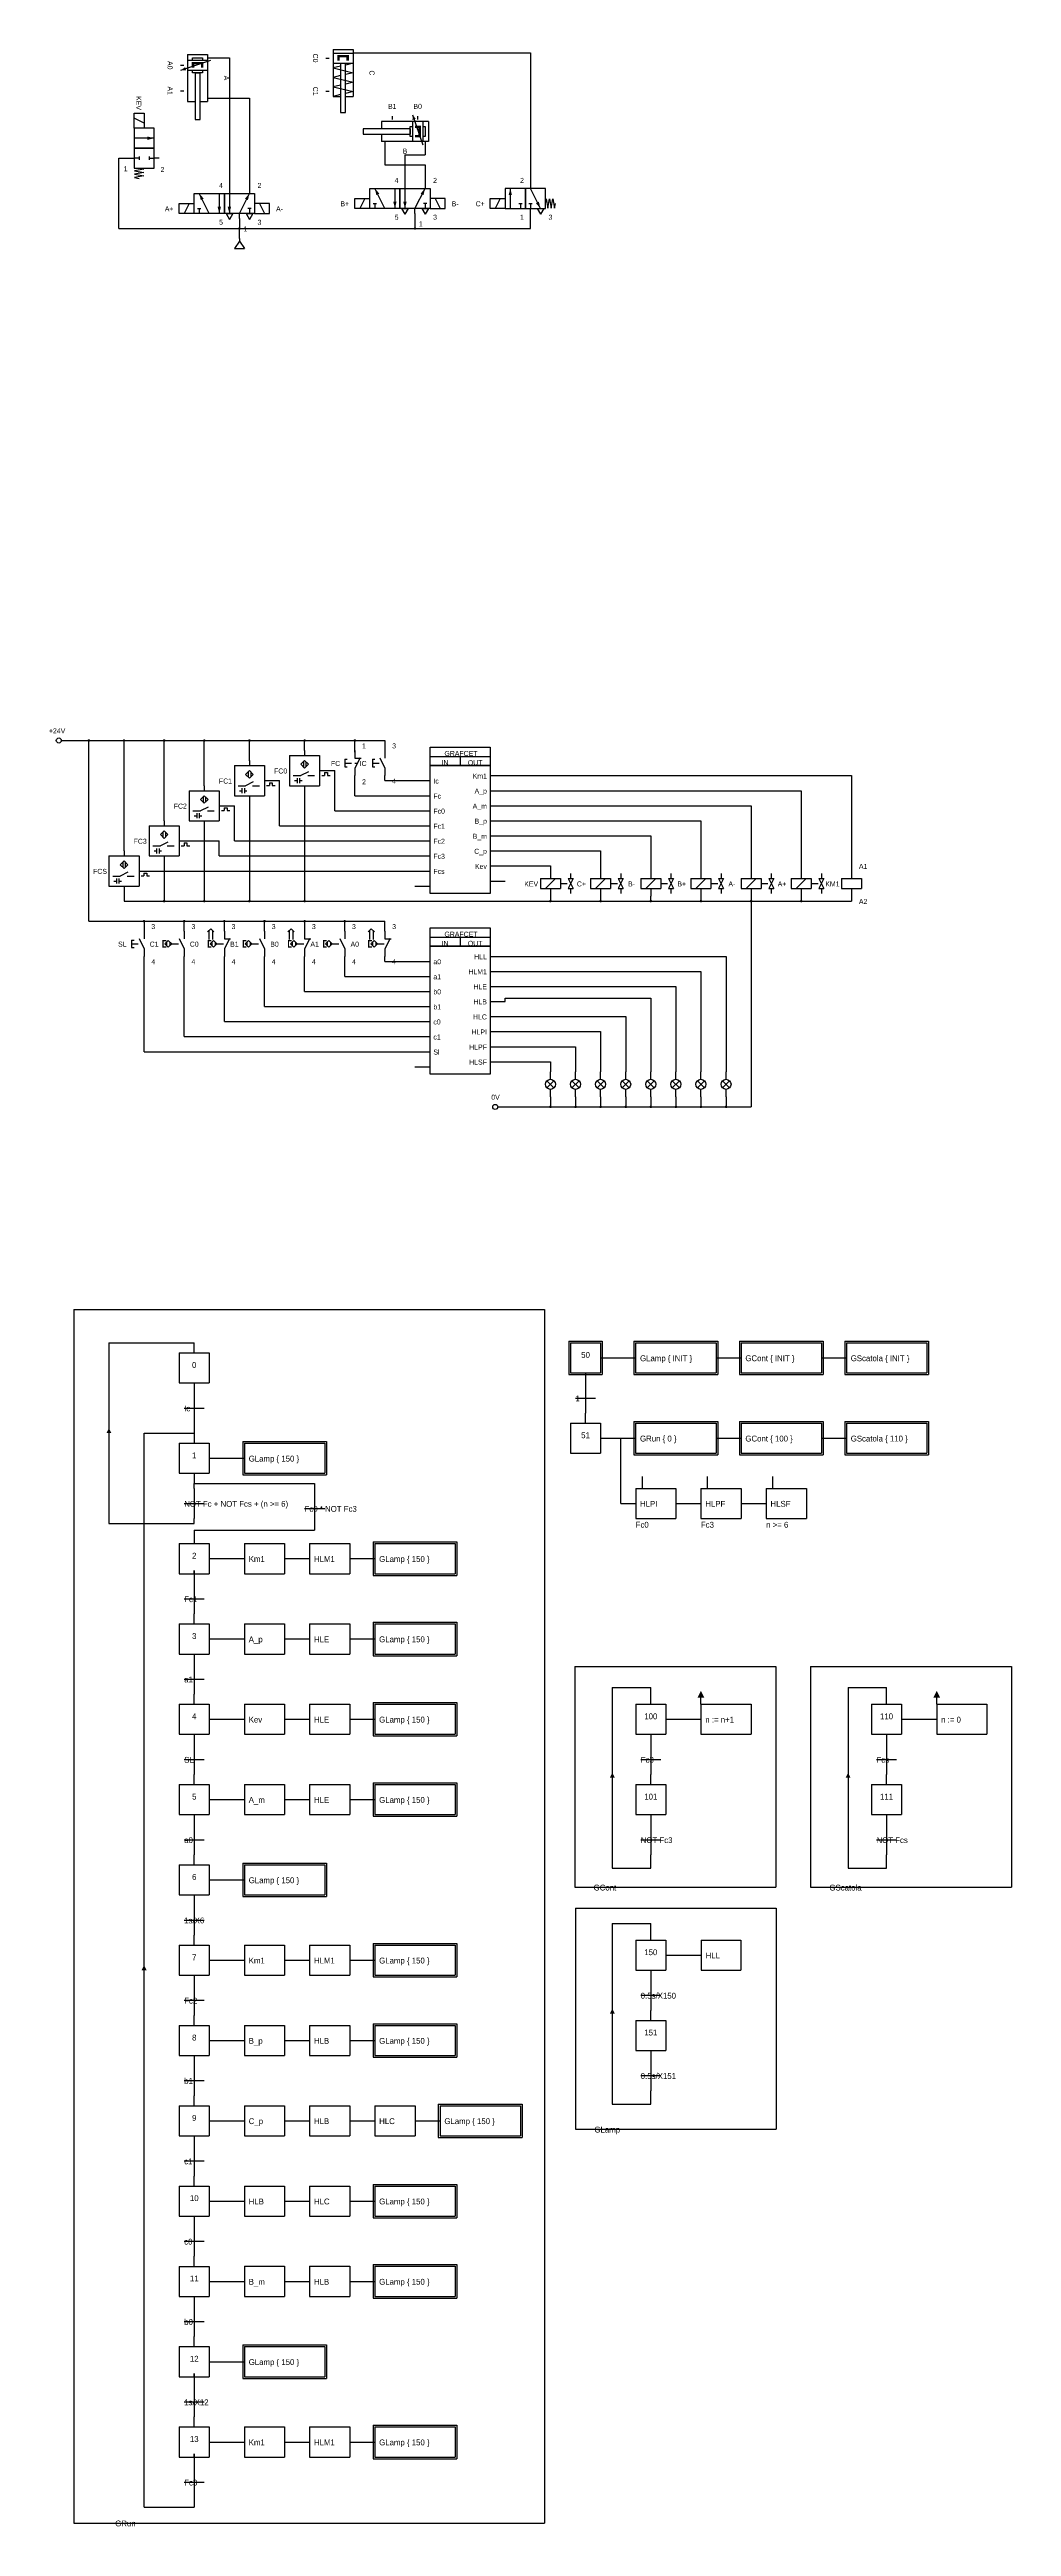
# Model space of a CAD drawing. Extents: x 1 to 289, y 5 to 746.
import ezdxf
from ezdxf.enums import TextEntityAlignment as Align

# ---------------------------------------------------------------- set-up
doc = ezdxf.new("R2010")
doc.units = 0
doc.linetypes.add('AUSGEZOGEN', pattern=[0])
doc.linetypes.add('GESTRICHELT', pattern=[3, 2, -1])
for name, color, linetype in [('1', 7, 'AUSGEZOGEN'), ('LINES', 7, 'AUSGEZOGEN'), ('TCONNECTIONS', 7, 'AUSGEZOGEN'), ('TEXT', 7, 'AUSGEZOGEN')]:
    doc.layers.add(name, color=color, linetype=linetype)

# ---------------------------------------------------------------- blocks, each defined once
blk = doc.blocks.new('B2')
at = {"layer": '1', "color": 7}
for p, q in [((4.5, 38.25), (4.5, 43.75)), ((4.5, 43.75), (22.5, 43.75)), ((4.5, 41), (22.5, 41)), ((4.5, 0), (4.5, 38.25)), ((4.5, 38.25), (22.5, 38.25)), ((22.5, 38.25), (4.5, 38.25)), ((13.5, 41), (13.5, 38.25)), ((22.5, 43.75), (22.5, 38.25)), ((22.5, 38.25), (22.5, 0)), ((0, 33.75), (4.5, 33.75)), ((22.5, 35.25), (27, 35.25)), ((22.5, 30.75), (27, 30.75)), ((0, 29.25), (4.5, 29.25)), ((0, 24.75), (4.5, 24.75)), ((22.5, 26.25), (27, 26.25)), ((0, 20.25), (4.5, 20.25)), ((0, 15.75), (4.5, 15.75)), ((22.5, 21.75), (27, 21.75)), ((22.5, 17.25), (27, 17.25)), ((0, 11.25), (4.5, 11.25)), ((22.5, 12.75), (27, 12.75)), ((22.5, 8.25), (27, 8.25)), ((0, 6.75), (4.5, 6.75)), ((0, 2.25), (4.5, 2.25)), ((22.5, 0), (4.5, 0)), ((22.5, 3.75), (27, 3.75))]:
    blk.add_line(p, q, dxfattribs=at)
for s, p in [('IN', (9, 38.38)), ('GRAFCET', (13.75, 41.12)), ('OUT', (18, 38.38))]:
    blk.add_text(s, height=1.5, dxfattribs=at).set_placement(p, align=Align.CENTER)
for s, p in [('Fc', (5.5, 28.39)), ('Ic', (5.5, 32.89)), ('Fc0', (5.5, 23.89)), ('Fc1', (5.5, 19.39)), ('Fc2', (5.5, 14.89)), ('Fc3', (5.5, 10.39)), ('Fcs', (5.5, 5.89))]:
    blk.add_text(s, height=1.5, dxfattribs=at).set_placement(p)
for s, p in [('Km1', (21.5, 34.39)), ('A_p', (21.5, 29.89)), ('A_m', (21.5, 25.39)), ('B_p', (21.5, 20.89)), ('B_m', (21.5, 16.39)), ('C_p', (21.5, 11.89)), ('Kev', (21.5, 7.39))]:
    blk.add_text(s, height=1.5, dxfattribs=at).set_placement(p, align=Align.RIGHT)
blk = doc.blocks.new('B3')
at = {"layer": '1', "color": 7}
for p, q in [((-2, 9.3), (7, 12.3)), ((0, 14), (6, 14)), ((0, 14), (0, 0)), ((0, 12.3), (6, 12.3)), ((0, 9.3), (6, 9.3)), ((1.5, 13.05), (4.5, 13.05)), ((1.5, 12.3), (1.5, 13.05)), ((1.5, 8.55), (1.5, 9.3)), ((4.5, 8.55), (1.5, 8.55)), ((2.25, 8.55), (3.75, 8.55)), ((2.25, 8.55), (2.25, -5.45)), ((3.75, -5.45), (3.75, 8.55)), ((4.5, 13.05), (4.5, 12.3)), ((4.5, 9.3), (4.5, 8.55)), ((6, 14), (6, 0)), ((6, 13), (8, 13)), ((0, 0), (2.25, 0)), ((3.75, 0), (6, 0)), ((6, 1), (8, 1)), ((2.25, -5.45), (3.75, -5.45))]:
    blk.add_line(p, q, dxfattribs=at)
for points in [[(-2, 9.3), (-0.75, 10.25), (-2, 9.3), (-0.45, 9.25)], [(4.75, 11.8), (1.25, 11.8), (4.75, 11.05), (1.25, 11.05)], [(2, 11.8), (1.25, 11.8), (2, 10.05), (1.25, 10.05)], [(4.75, 11.8), (4, 11.8), (4.75, 10.05), (4, 10.05)]]:
    blk.add_solid(points, dxfattribs=at)
blk.add_text('A', height=1.5, rotation=270, dxfattribs=at).set_placement((10.89, 7), align=Align.CENTER)
blk = doc.blocks.new('B4')
at = {"layer": '1', "color": 7}
for p, q in [((5.38, 7.6), (6.38, 7.6)), ((5.38, 0), (6.38, 0))]:
    blk.add_line(p, q, dxfattribs=at)
for s, p in [('A0', (1.52, 7.6)), ('A1', (1.52, 0))]:
    blk.add_text(s, height=1.5, rotation=270, dxfattribs=at).set_placement(p, align=Align.CENTER)
blk = doc.blocks.new('B5')
at = {"layer": '1', "color": 7}
for p, q in [((0, 8), (0, 5.75)), ((14, 8), (0, 8)), ((9.3, 10), (12.3, 1)), ((9.3, 8), (9.3, 2)), ((12.3, 8), (12.3, 2)), ((14, 8), (14, 2)), ((8.55, 5.75), (-5.45, 5.75)), ((-5.45, 5.75), (-5.45, 4.25)), ((-5.45, 4.25), (8.55, 4.25)), ((0, 4.25), (0, 2)), ((14, 2), (0, 2)), ((1, 2), (1, 0)), ((8.55, 3.5), (8.55, 6.5)), ((8.55, 6.5), (9.3, 6.5)), ((8.55, 5.75), (8.55, 4.25)), ((9.3, 3.5), (8.55, 3.5)), ((12.3, 6.5), (13.05, 6.5)), ((13.05, 3.5), (12.3, 3.5)), ((13, 2), (13, 0)), ((13.05, 6.5), (13.05, 3.5))]:
    blk.add_line(p, q, dxfattribs=at)
for points in [[(9.3, 10), (10.25, 8.75), (9.3, 10), (9.25, 8.45)], [(11.8, 6), (11.8, 6.75), (10.05, 6), (10.05, 6.75)], [(11.8, 3.25), (11.8, 4), (10.05, 3.25), (10.05, 4)], [(11.8, 3.25), (11.8, 6.75), (11.05, 3.25), (11.05, 6.75)]]:
    blk.add_solid(points, dxfattribs=at)
blk.add_text('B', height=1.5, dxfattribs=at).set_placement((7, -1.61), align=Align.CENTER)
blk = doc.blocks.new('B6')
at = {"layer": '1', "color": 7}
for p, q in [((0, -2.62), (0, -3.62)), ((7.6, -2.62), (7.6, -3.62))]:
    blk.add_line(p, q, dxfattribs=at)
for s, p in [('B1', (0, -0.48)), ('B0', (7.6, -0.48))]:
    blk.add_text(s, height=1.5, dxfattribs=at).set_placement(p, align=Align.CENTER)
blk = doc.blocks.new('B7')
at = {"layer": '1', "color": 7}
for p, q in [((0, 14), (0, 0)), ((0, 14), (6, 14)), ((0, 12.9), (6, 12.9)), ((0, 9.9), (6, 9.9)), ((2.25, 9.05), (0, 8.49)), ((0, 8.49), (6, 7.07)), ((2.25, 9.9), (2.25, -4.85)), ((3.75, -4.85), (3.75, 9.9)), ((6, 9.9), (3.75, 9.33)), ((6, 14), (6, 0)), ((6, 13), (8, 13)), ((2.25, 6.22), (0, 5.66)), ((0, 5.66), (6, 4.24)), ((2.25, 3.39), (0, 2.83)), ((0, 2.83), (6, 1.42)), ((2.25, 0.57), (0, 0)), ((0, 0), (2.25, 0)), ((6, 7.07), (3.75, 6.51)), ((6, 4.24), (3.75, 3.68)), ((6, 1.42), (3.75, 0.85)), ((3.75, 0), (6, 0)), ((2.25, -4.85), (3.75, -4.85))]:
    blk.add_line(p, q, dxfattribs=at)
for points in [[(4.75, 12.4), (1.25, 12.4), (4.75, 11.65), (1.25, 11.65)], [(2, 12.4), (1.25, 12.4), (2, 10.65), (1.25, 10.65)], [(4.75, 12.4), (4, 12.4), (4.75, 10.65), (4, 10.65)]]:
    blk.add_solid(points, dxfattribs=at)
blk.add_text('C', height=1.5, rotation=270, dxfattribs=at).set_placement((10.89, 7), align=Align.CENTER)
blk = doc.blocks.new('B8')
at = {"layer": '1', "color": 7}
for p, q in [((5.38, 9.9), (6.38, 9.9)), ((5.38, 0), (6.38, 0))]:
    blk.add_line(p, q, dxfattribs=at)
for s, p in [('C0', (1.52, 9.9)), ('C1', (1.52, 0))]:
    blk.add_text(s, height=1.5, rotation=270, dxfattribs=at).set_placement(p, align=Align.CENTER)
blk = doc.blocks.new('B9')
at = {"layer": '1', "color": 7}
for p, q in [((4.5, 1.5), (4.5, 7.5)), ((4.5, 7.5), (13.5, 7.5)), ((9, 1.5), (6, 7.5)), ((12, 7.5), (12, 1.5)), ((13.5, 7.5), (13.5, 1.5)), ((13.5, 1.5), (13.5, 7.5)), ((13.5, 7.5), (22.5, 7.5)), ((15, 9), (15, 7.5)), ((15, 7.5), (15, 1.5)), ((18, 1.5), (21, 7.5)), ((21, 9), (21, 7.5)), ((22.5, 7.5), (22.5, 1.5)), ((0, 1.5), (0, 4.5)), ((0, 4.5), (4.5, 4.5)), ((4.5, 1.5), (0, 1.5)), ((3, 4.5), (1.5, 1.5)), ((13.5, 1.5), (4.5, 1.5)), ((5.5, 3), (6.5, 3)), ((6, 3), (6, 1.5)), ((22.5, 1.5), (13.5, 1.5)), ((14, 1.5), (15, -0.25)), ((14, 1.5), (16, 1.5)), ((16, 1.5), (15, -0.25)), ((18, 0), (18, 1.5)), ((20, 1.5), (21, -0.25)), ((20, 1.5), (22, 1.5)), ((21.5, 3), (20.5, 3)), ((21, 3), (21, 1.5)), ((22, 1.5), (21, -0.25)), ((27, 4.5), (22.5, 4.5)), ((22.5, 1.5), (27, 1.5)), ((24, 4.5), (25.5, 1.5)), ((27, 1.5), (27, 4.5))]:
    blk.add_line(p, q, dxfattribs=at)
for points in [[(6, 7.5), (6.45, 5.49), (6, 7.5), (7.34, 5.93)], [(21, 7.5), (20.55, 5.49), (21, 7.5), (19.66, 5.93)], [(12, 1.5), (12.5, 3.5), (12, 1.5), (11.5, 3.5)], [(15, 1.5), (14.5, 3.5), (15, 1.5), (15.5, 3.5)]]:
    blk.add_solid(points, dxfattribs=at)
for s, p in [('4', (12.5, 9.14)), ('2', (24, 9.14)), ('A+', (-3, 2.14)), ('A-', (30, 2.14)), ('5', (12.5, -1.86)), ('1', (19.75, -3.86)), ('3', (24, -1.86))]:
    blk.add_text(s, height=1.5, dxfattribs=at).set_placement(p, align=Align.CENTER)
blk = doc.blocks.new('B10')
at = {"layer": '1', "color": 7}
for p, q in [((4.5, 1.5), (4.5, 7.5)), ((4.5, 7.5), (13.5, 7.5)), ((9, 1.5), (6, 7.5)), ((12, 7.5), (12, 1.5)), ((13.5, 7.5), (13.5, 1.5)), ((13.5, 1.5), (13.5, 7.5)), ((13.5, 7.5), (22.5, 7.5)), ((15, 9), (15, 7.5)), ((15, 7.5), (15, 1.5)), ((18, 1.5), (21, 7.5)), ((21, 9), (21, 7.5)), ((22.5, 7.5), (22.5, 1.5)), ((0, 1.5), (0, 4.5)), ((0, 4.5), (4.5, 4.5)), ((4.5, 1.5), (0, 1.5)), ((3, 4.5), (1.5, 1.5)), ((13.5, 1.5), (4.5, 1.5)), ((5.5, 3), (6.5, 3)), ((6, 3), (6, 1.5)), ((22.5, 1.5), (13.5, 1.5)), ((14, 1.5), (15, -0.25)), ((14, 1.5), (16, 1.5)), ((16, 1.5), (15, -0.25)), ((18, 0), (18, 1.5)), ((20, 1.5), (21, -0.25)), ((20, 1.5), (22, 1.5)), ((21.5, 3), (20.5, 3)), ((21, 3), (21, 1.5)), ((22, 1.5), (21, -0.25)), ((27, 4.5), (22.5, 4.5)), ((22.5, 1.5), (27, 1.5)), ((24, 4.5), (25.5, 1.5)), ((27, 1.5), (27, 4.5))]:
    blk.add_line(p, q, dxfattribs=at)
for points in [[(6, 7.5), (6.45, 5.49), (6, 7.5), (7.34, 5.93)], [(21, 7.5), (20.55, 5.49), (21, 7.5), (19.66, 5.93)], [(12, 1.5), (12.5, 3.5), (12, 1.5), (11.5, 3.5)], [(15, 1.5), (14.5, 3.5), (15, 1.5), (15.5, 3.5)]]:
    blk.add_solid(points, dxfattribs=at)
for s, p in [('4', (12.5, 9.14)), ('2', (24, 9.14)), ('B+', (-3, 2.14)), ('B-', (30, 2.14)), ('5', (12.5, -1.86)), ('1', (19.75, -3.86)), ('3', (24, -1.86))]:
    blk.add_text(s, height=1.5, dxfattribs=at).set_placement(p, align=Align.CENTER)
blk = doc.blocks.new('B11')
at = {"layer": '1', "color": 7}
for p, q in [((3, 7.5), (3, 5.25)), ((0, 5.25), (0, 2.25)), ((0, 5.25), (6, 5.25)), ((0, 2.25), (6, 2.25)), ((4.5, 5.25), (1.5, 2.25)), ((3, 2.25), (3, 0)), ((6, 5.25), (6, 2.25)), ((8.25, 5.25), (9.75, 2.25)), ((9.75, 5.25), (8.25, 2.25)), ((8.25, 5.25), (9.75, 5.25)), ((8.25, 2.25), (9.75, 2.25)), ((9, 6.75), (9, 5.25)), ((9, 2.25), (9, 0.75))]:
    blk.add_line(p, q, dxfattribs=at)
at = {"layer": '1', "color": 7, "linetype": 'GESTRICHELT'}
blk.add_line((6, 3.75), (9, 3.75), dxfattribs=at)
blk.add_line((6, 3.75), (9, 3.75), dxfattribs=at)
at = {"layer": '1', "color": 7}
blk.add_text('A+', height=1.5, dxfattribs=at).set_placement((-2.75, 2.89), align=Align.CENTER)
blk = doc.blocks.new('B12')
at = {"layer": '1', "color": 7}
for p, q in [((3, 7.5), (3, 5.25)), ((0, 5.25), (0, 2.25)), ((0, 5.25), (6, 5.25)), ((0, 2.25), (6, 2.25)), ((4.5, 5.25), (1.5, 2.25)), ((3, 2.25), (3, 0)), ((6, 5.25), (6, 2.25)), ((8.25, 5.25), (9.75, 2.25)), ((9.75, 5.25), (8.25, 2.25)), ((8.25, 5.25), (9.75, 5.25)), ((8.25, 2.25), (9.75, 2.25)), ((9, 6.75), (9, 5.25)), ((9, 2.25), (9, 0.75))]:
    blk.add_line(p, q, dxfattribs=at)
at = {"layer": '1', "color": 7, "linetype": 'GESTRICHELT'}
blk.add_line((6, 3.75), (9, 3.75), dxfattribs=at)
blk.add_line((6, 3.75), (9, 3.75), dxfattribs=at)
at = {"layer": '1', "color": 7}
blk.add_text('KEV', height=1.5, dxfattribs=at).set_placement((-2.75, 2.89), align=Align.CENTER)
blk = doc.blocks.new('B13')
at = {"layer": '1', "color": 7}
for p, q in [((3, 7.5), (3, 5.25)), ((0, 5.25), (0, 2.25)), ((0, 5.25), (6, 5.25)), ((0, 2.25), (6, 2.25)), ((4.5, 5.25), (1.5, 2.25)), ((3, 2.25), (3, 0)), ((6, 5.25), (6, 2.25)), ((8.25, 5.25), (9.75, 2.25)), ((9.75, 5.25), (8.25, 2.25)), ((8.25, 5.25), (9.75, 5.25)), ((8.25, 2.25), (9.75, 2.25)), ((9, 6.75), (9, 5.25)), ((9, 2.25), (9, 0.75))]:
    blk.add_line(p, q, dxfattribs=at)
at = {"layer": '1', "color": 7, "linetype": 'GESTRICHELT'}
blk.add_line((6, 3.75), (9, 3.75), dxfattribs=at)
blk.add_line((6, 3.75), (9, 3.75), dxfattribs=at)
at = {"layer": '1', "color": 7}
blk.add_text('C+', height=1.5, dxfattribs=at).set_placement((-2.75, 2.89), align=Align.CENTER)
blk = doc.blocks.new('B14')
at = {"layer": '1', "color": 7}
for p, q in [((3, 7.5), (3, 5.25)), ((0, 5.25), (0, 2.25)), ((0, 5.25), (6, 5.25)), ((0, 2.25), (6, 2.25)), ((4.5, 5.25), (1.5, 2.25)), ((3, 2.25), (3, 0)), ((6, 5.25), (6, 2.25)), ((8.25, 5.25), (9.75, 2.25)), ((9.75, 5.25), (8.25, 2.25)), ((8.25, 5.25), (9.75, 5.25)), ((8.25, 2.25), (9.75, 2.25)), ((9, 6.75), (9, 5.25)), ((9, 2.25), (9, 0.75))]:
    blk.add_line(p, q, dxfattribs=at)
at = {"layer": '1', "color": 7, "linetype": 'GESTRICHELT'}
blk.add_line((6, 3.75), (9, 3.75), dxfattribs=at)
blk.add_line((6, 3.75), (9, 3.75), dxfattribs=at)
at = {"layer": '1', "color": 7}
blk.add_text('B-', height=1.5, dxfattribs=at).set_placement((-2.75, 2.89), align=Align.CENTER)
blk = doc.blocks.new('B15')
at = {"layer": '1', "color": 7}
for p, q in [((3, 7.5), (3, 5.25)), ((0, 5.25), (0, 2.25)), ((0, 5.25), (6, 5.25)), ((0, 2.25), (6, 2.25)), ((4.5, 5.25), (1.5, 2.25)), ((3, 2.25), (3, 0)), ((6, 5.25), (6, 2.25)), ((8.25, 5.25), (9.75, 2.25)), ((9.75, 5.25), (8.25, 2.25)), ((8.25, 5.25), (9.75, 5.25)), ((8.25, 2.25), (9.75, 2.25)), ((9, 6.75), (9, 5.25)), ((9, 2.25), (9, 0.75))]:
    blk.add_line(p, q, dxfattribs=at)
at = {"layer": '1', "color": 7, "linetype": 'GESTRICHELT'}
blk.add_line((6, 3.75), (9, 3.75), dxfattribs=at)
blk.add_line((6, 3.75), (9, 3.75), dxfattribs=at)
at = {"layer": '1', "color": 7}
blk.add_text('B+', height=1.5, dxfattribs=at).set_placement((-2.75, 2.89), align=Align.CENTER)
blk = doc.blocks.new('B16')
at = {"layer": '1', "color": 7}
for p, q in [((3, 7.5), (3, 5.25)), ((0, 5.25), (0, 2.25)), ((0, 5.25), (6, 5.25)), ((0, 2.25), (6, 2.25)), ((4.5, 5.25), (1.5, 2.25)), ((3, 2.25), (3, 0)), ((6, 5.25), (6, 2.25)), ((8.25, 5.25), (9.75, 2.25)), ((9.75, 5.25), (8.25, 2.25)), ((8.25, 5.25), (9.75, 5.25)), ((8.25, 2.25), (9.75, 2.25)), ((9, 6.75), (9, 5.25)), ((9, 2.25), (9, 0.75))]:
    blk.add_line(p, q, dxfattribs=at)
at = {"layer": '1', "color": 7, "linetype": 'GESTRICHELT'}
blk.add_line((6, 3.75), (9, 3.75), dxfattribs=at)
blk.add_line((6, 3.75), (9, 3.75), dxfattribs=at)
at = {"layer": '1', "color": 7}
blk.add_text('A-', height=1.5, dxfattribs=at).set_placement((-2.75, 2.89), align=Align.CENTER)
blk = doc.blocks.new('B17')
at = {"layer": 'TCONNECTIONS', "color": 7, "const_width": 0.375}
blk.add_lwpolyline([(1.3125, 1.5, 1), (1.6875, 1.5, 1)], format="xyb", close=True, dxfattribs=at)
blk = doc.blocks.new('B18')
at = {"layer": '1', "color": 7}
for p, q in [((2, 3.25), (0.5, 1)), ((2, 3.25), (0.5, 1)), ((0.5, 1), (3.5, 1)), ((2, 4), (2, 3.25)), ((2, 3.25), (3.5, 1))]:
    blk.add_line(p, q, dxfattribs=at)
blk = doc.blocks.new('B19')
at = {"layer": 'TCONNECTIONS', "color": 7, "const_width": 0.375}
blk.add_lwpolyline([(1.3125, 1.5, 1), (1.6875, 1.5, 1)], format="xyb", close=True, dxfattribs=at)
blk = doc.blocks.new('B20')
at = {"layer": '1', "color": 7}
for p, q in [((10.5, 7.5), (4.5, 7.5)), ((4.5, 7.5), (4.5, 1.5)), ((6, 7.5), (6, 1.5)), ((10.5, 1.5), (10.5, 7.5)), ((16.5, 7.5), (10.5, 7.5)), ((10.5, 7.5), (10.5, 1.5)), ((12, 9), (12, 7.5)), ((15, 1.5), (12, 7.5)), ((16.5, 1.5), (16.5, 7.5)), ((0, 1.5), (0, 4.5)), ((0, 4.5), (4.5, 4.5)), ((4.5, 1.5), (0, 1.5)), ((3, 4.5), (1.5, 1.5)), ((4.5, 1.5), (10.5, 1.5)), ((8.5, 3), (9.5, 3)), ((9, 3), (9, 1.5)), ((10.5, 1.5), (16.5, 1.5)), ((11.5, 3), (12.5, 3)), ((12, 3), (12, 1.5)), ((12, 0), (12, 1.5)), ((14, 1.5), (15, -0.25)), ((14, 1.5), (16, 1.5)), ((16, 1.5), (15, -0.25)), ((16.5, 3), (16.75, 4.38)), ((16.75, 4.38), (17.25, 1.62)), ((17.25, 1.62), (17.75, 4.38)), ((17.75, 4.38), (18.25, 1.62)), ((18.25, 1.62), (18.75, 4.38)), ((18.75, 4.38), (19.25, 1.62)), ((19.25, 1.62), (19.5, 3))]:
    blk.add_line(p, q, dxfattribs=at)
for points in [[(6, 7.5), (5.5, 5.5), (6, 7.5), (6.5, 5.5)], [(15, 1.5), (14.55, 3.51), (15, 1.5), (13.66, 3.07)]]:
    blk.add_solid(points, dxfattribs=at)
for s, p in [('2', (9.5, 9.14)), ('C+', (-3, 2.14)), ('1', (9.5, -1.86)), ('3', (18, -1.86))]:
    blk.add_text(s, height=1.5, dxfattribs=at).set_placement(p, align=Align.CENTER)
blk = doc.blocks.new('B21')
at = {"layer": '1', "color": 7}
for p, q in [((3, 7.5), (3, 5.25)), ((0, 5.25), (6, 5.25)), ((0, 5.25), (0, 2.25)), ((0, 2.25), (6, 2.25)), ((3, 2.25), (3, 0)), ((6, 5.25), (6, 2.25))]:
    blk.add_line(p, q, dxfattribs=at)
for s, p in [('A1', (6.5, 8.14)), ('KM1', (-2.69, 2.89)), ('A2', (6.5, -2.36))]:
    blk.add_text(s, height=1.5, dxfattribs=at).set_placement(p, align=Align.CENTER)
blk = doc.blocks.new('B22')
at = {"layer": '1', "color": 7}
for p, q in [((1.5, 5.25), (1.5, 7.5)), ((0.44, 2.69), (2.56, 4.81)), ((2.56, 2.69), (0.44, 4.81)), ((1.5, 0), (1.5, 2.25))]:
    blk.add_line(p, q, dxfattribs=at)
blk.add_circle((1.5, 3.75), 1.5, dxfattribs=at)
blk = doc.blocks.new('B23')
at = {"layer": '1', "color": 7}
for p, q in [((1.5, 5.25), (1.5, 7.5)), ((0.44, 2.69), (2.56, 4.81)), ((2.56, 2.69), (0.44, 4.81)), ((1.5, 0), (1.5, 2.25))]:
    blk.add_line(p, q, dxfattribs=at)
blk.add_circle((1.5, 3.75), 1.5, dxfattribs=at)
blk = doc.blocks.new('B24')
at = {"layer": '1', "color": 7}
for p, q in [((1.5, 5.25), (1.5, 7.5)), ((0.44, 2.69), (2.56, 4.81)), ((2.56, 2.69), (0.44, 4.81)), ((1.5, 0), (1.5, 2.25))]:
    blk.add_line(p, q, dxfattribs=at)
blk.add_circle((1.5, 3.75), 1.5, dxfattribs=at)
blk = doc.blocks.new('B25')
at = {"layer": '1', "color": 7}
for p, q in [((1.5, 5.25), (1.5, 7.5)), ((0.44, 2.69), (2.56, 4.81)), ((2.56, 2.69), (0.44, 4.81)), ((1.5, 0), (1.5, 2.25))]:
    blk.add_line(p, q, dxfattribs=at)
blk.add_circle((1.5, 3.75), 1.5, dxfattribs=at)
blk = doc.blocks.new('B26')
at = {"layer": '1', "color": 7}
for p, q in [((1.5, 5.25), (1.5, 7.5)), ((0.44, 2.69), (2.56, 4.81)), ((2.56, 2.69), (0.44, 4.81)), ((1.5, 0), (1.5, 2.25))]:
    blk.add_line(p, q, dxfattribs=at)
blk.add_circle((1.5, 3.75), 1.5, dxfattribs=at)
blk = doc.blocks.new('B27')
at = {"layer": '1', "color": 7}
for p, q in [((1.5, 5.25), (1.5, 7.5)), ((0.44, 2.69), (2.56, 4.81)), ((2.56, 2.69), (0.44, 4.81)), ((1.5, 0), (1.5, 2.25))]:
    blk.add_line(p, q, dxfattribs=at)
blk.add_circle((1.5, 3.75), 1.5, dxfattribs=at)
blk = doc.blocks.new('B28')
at = {"layer": '1', "color": 7}
for p, q in [((1.5, 5.25), (1.5, 7.5)), ((0.44, 2.69), (2.56, 4.81)), ((2.56, 2.69), (0.44, 4.81)), ((1.5, 0), (1.5, 2.25))]:
    blk.add_line(p, q, dxfattribs=at)
blk.add_circle((1.5, 3.75), 1.5, dxfattribs=at)
blk = doc.blocks.new('B29')
at = {"layer": '1', "color": 7}
for p, q in [((1.5, 5.25), (1.5, 7.5)), ((0.44, 2.69), (2.56, 4.81)), ((2.56, 2.69), (0.44, 4.81)), ((1.5, 0), (1.5, 2.25))]:
    blk.add_line(p, q, dxfattribs=at)
blk.add_circle((1.5, 3.75), 1.5, dxfattribs=at)
blk = doc.blocks.new('B30')
at = {"layer": '1', "color": 7}
blk.add_line((2.25, 1.5), (4.5, 1.5), dxfattribs=at)
blk.add_circle((1.5, 1.5), 0.75, dxfattribs=at)
blk.add_text('  0V', height=1.5, dxfattribs=at).set_placement((1, 3.64), align=Align.CENTER)
blk = doc.blocks.new('B31')
at = {"layer": '1', "color": 7}
for p, q in [((4.5, 38.25), (4.5, 43.75)), ((4.5, 43.75), (22.5, 43.75)), ((4.5, 41), (22.5, 41)), ((4.5, 0), (4.5, 38.25)), ((4.5, 38.25), (22.5, 38.25)), ((22.5, 38.25), (4.5, 38.25)), ((13.5, 41), (13.5, 38.25)), ((22.5, 43.75), (22.5, 38.25)), ((22.5, 38.25), (22.5, 0)), ((0, 33.75), (4.5, 33.75)), ((22.5, 35.25), (27, 35.25)), ((22.5, 30.75), (27, 30.75)), ((0, 29.25), (4.5, 29.25)), ((0, 24.75), (4.5, 24.75)), ((22.5, 26.25), (27, 26.25)), ((0, 20.25), (4.5, 20.25)), ((0, 15.75), (4.5, 15.75)), ((22.5, 21.75), (27, 21.75)), ((22.5, 17.25), (27, 17.25)), ((0, 11.25), (4.5, 11.25)), ((22.5, 12.75), (27, 12.75)), ((22.5, 8.25), (27, 8.25)), ((0, 6.75), (4.5, 6.75)), ((0, 2.25), (4.5, 2.25)), ((22.5, 0), (4.5, 0)), ((22.5, 3.75), (27, 3.75))]:
    blk.add_line(p, q, dxfattribs=at)
for s, p in [('IN', (9, 38.38)), ('GRAFCET', (13.75, 41.12)), ('OUT', (18, 38.38))]:
    blk.add_text(s, height=1.5, dxfattribs=at).set_placement(p, align=Align.CENTER)
for s, p in [('a0', (5.5, 32.89)), ('a1', (5.5, 28.39)), ('b0', (5.5, 23.89)), ('c0', (5.5, 14.89)), ('b1', (5.5, 19.39)), ('c1', (5.5, 10.39)), ('Sl', (5.5, 5.89))]:
    blk.add_text(s, height=1.5, dxfattribs=at).set_placement(p)
for s, p in [('HLM1', (21.5, 29.89)), ('HLL', (21.5, 34.39)), ('HLE', (21.5, 25.39)), ('HLB', (21.5, 20.89)), ('HLC', (21.5, 16.39)), ('HLPF', (21.5, 7.39)), ('HLPI', (21.5, 11.89)), ('HLSF', (21.5, 2.89))]:
    blk.add_text(s, height=1.5, dxfattribs=at).set_placement(p, align=Align.RIGHT)
blk = doc.blocks.new('B32')
at = {"layer": '1', "color": 7}
blk.add_line((2.25, 1.5), (4.5, 1.5), dxfattribs=at)
blk.add_circle((1.5, 1.5), 0.75, dxfattribs=at)
blk.add_text('+24V', height=1.5, dxfattribs=at).set_placement((1, 3.64), align=Align.CENTER)
blk = doc.blocks.new('B33')
at = {"layer": '1', "color": 7}
for p, q in [((3, 7.5), (3, 5.25)), ((0, 4.88), (0, 2.62)), ((0, 4.88), (0.75, 4.88)), ((0, 2.62), (0.75, 2.62)), ((4.57, 5.33), (3, 2.25)), ((3, 5.25), (4.87, 5.25)), ((3, 2.25), (3, 0))]:
    blk.add_line(p, q, dxfattribs=at)
at = {"layer": '1', "color": 7, "linetype": 'GESTRICHELT'}
blk.add_line((0, 3.75), (3.75, 3.75), dxfattribs=at)
blk.add_line((0, 3.75), (3.75, 3.75), dxfattribs=at)
at = {"layer": '1', "color": 7}
for s, p in [('1', (5.75, 8.14)), ('FC', (-2.75, 2.89)), ('2', (5.75, -2.61))]:
    blk.add_text(s, height=1.5, dxfattribs=at).set_placement(p, align=Align.CENTER)
blk = doc.blocks.new('B34')
at = {"layer": 'TCONNECTIONS', "color": 7, "const_width": 0.375}
blk.add_lwpolyline([(1.3125, 1.5, 1), (1.6875, 1.5, 1)], format="xyb", close=True, dxfattribs=at)
blk = doc.blocks.new('B35')
at = {"layer": '1', "color": 7}
for p, q in [((3.75, 7.5), (3.75, 5.25)), ((0, 4.88), (0, 2.62)), ((0, 4.88), (0.75, 4.88)), ((0, 2.62), (0.75, 2.62)), ((2.25, 5.33), (3.75, 2.25)), ((3.75, 2.25), (3.75, 0))]:
    blk.add_line(p, q, dxfattribs=at)
at = {"layer": '1', "color": 7, "linetype": 'GESTRICHELT'}
blk.add_line((0, 3.75), (3, 3.75), dxfattribs=at)
blk.add_line((0, 3.75), (3, 3.75), dxfattribs=at)
at = {"layer": '1', "color": 7}
for s, p in [('3', (6.5, 8.14)), ('IC', (-2.75, 2.89)), ('4', (6.5, -2.36))]:
    blk.add_text(s, height=1.5, dxfattribs=at).set_placement(p, align=Align.CENTER)
blk = doc.blocks.new('B36')
at = {"layer": 'TCONNECTIONS', "color": 7, "const_width": 0.375}
blk.add_lwpolyline([(1.3125, 1.5, 1), (1.6875, 1.5, 1)], format="xyb", close=True, dxfattribs=at)
blk = doc.blocks.new('B37')
at = {"layer": 'TCONNECTIONS', "color": 7, "const_width": 0.375}
blk.add_lwpolyline([(1.3125, 1.5, 1), (1.6875, 1.5, 1)], format="xyb", close=True, dxfattribs=at)
blk = doc.blocks.new('B38')
at = {"layer": 'TCONNECTIONS', "color": 7, "const_width": 0.375}
blk.add_lwpolyline([(1.3125, 1.5, 1), (1.6875, 1.5, 1)], format="xyb", close=True, dxfattribs=at)
blk = doc.blocks.new('B39')
at = {"layer": 'TCONNECTIONS', "color": 7, "const_width": 0.375}
blk.add_lwpolyline([(1.3125, 1.5, 1), (1.6875, 1.5, 1)], format="xyb", close=True, dxfattribs=at)
blk = doc.blocks.new('B40')
at = {"layer": 'TCONNECTIONS', "color": 7, "const_width": 0.375}
blk.add_lwpolyline([(1.3125, 1.5, 1), (1.6875, 1.5, 1)], format="xyb", close=True, dxfattribs=at)
blk = doc.blocks.new('B41')
at = {"layer": 'TCONNECTIONS', "color": 7, "const_width": 0.375}
blk.add_lwpolyline([(1.3125, 1.5, 1), (1.6875, 1.5, 1)], format="xyb", close=True, dxfattribs=at)
blk = doc.blocks.new('B42')
at = {"layer": 'TCONNECTIONS', "color": 7, "const_width": 0.375}
blk.add_lwpolyline([(1.3125, 1.5, 1), (1.6875, 1.5, 1)], format="xyb", close=True, dxfattribs=at)
blk = doc.blocks.new('B43')
at = {"layer": 'TCONNECTIONS', "color": 7, "const_width": 0.375}
blk.add_lwpolyline([(1.3125, 1.5, 1), (1.6875, 1.5, 1)], format="xyb", close=True, dxfattribs=at)
blk = doc.blocks.new('B44')
at = {"layer": 'TCONNECTIONS', "color": 7, "const_width": 0.375}
blk.add_lwpolyline([(1.3125, 1.5, 1), (1.6875, 1.5, 1)], format="xyb", close=True, dxfattribs=at)
blk = doc.blocks.new('B45')
at = {"layer": 'TCONNECTIONS', "color": 7, "const_width": 0.375}
blk.add_lwpolyline([(1.3125, 1.5, 1), (1.6875, 1.5, 1)], format="xyb", close=True, dxfattribs=at)
blk = doc.blocks.new('B46')
at = {"layer": 'TCONNECTIONS', "color": 7, "const_width": 0.375}
blk.add_lwpolyline([(1.3125, 1.5, 1), (1.6875, 1.5, 1)], format="xyb", close=True, dxfattribs=at)
blk = doc.blocks.new('B47')
at = {"layer": '1', "color": 7}
for p, q in [((-1.56, 8.25), (-2.5, 7.31)), ((-2.12, 7.69), (-2.12, 5.06)), ((-1.56, 8.25), (-0.62, 7.31)), ((-1, 7.69), (-1, 5.06)), ((2.5, 7.5), (2.5, 5.25)), ((-0.75, 4.75), (-1.75, 3.75)), ((-1.75, 3.75), (-0.75, 2.75)), ((-1.25, 4.25), (-1.25, 3.25)), ((-0.75, 4.75), (0.25, 3.75)), ((0.25, 3.75), (-0.75, 2.75)), ((-0.25, 4.25), (-0.25, 3.25)), ((4.07, 5.33), (2.5, 2.25)), ((2.5, 5.25), (4.37, 5.25)), ((2.5, 2.25), (2.5, 0))]:
    blk.add_line(p, q, dxfattribs=at)
at = {"layer": '1', "color": 7, "linetype": 'GESTRICHELT'}
blk.add_line((0.25, 3.75), (3.25, 3.75), dxfattribs=at)
blk.add_line((0.25, 3.75), (3.25, 3.75), dxfattribs=at)
at = {"layer": '1', "color": 7}
for points in [[(-2.13, 4.5), (-1.38, 4.88), (-2.13, 4.5), (-2.5, 4.88)], [(-2.13, 4.5), (-2.5, 4.88), (-2.13, 4.5), (-2.5, 2.62)], [(-2.5, 2.62), (-2.13, 3), (-2.5, 2.62), (-2.13, 4.5)], [(-2.5, 2.62), (-1.38, 2.62), (-2.5, 2.62), (-2.13, 3)], [(-2.13, 4.5), (-1.38, 4.5), (-2.13, 4.5), (-1.38, 4.88)], [(-1.38, 2.62), (-1.38, 3), (-1.38, 2.62), (-2.13, 3)]]:
    blk.add_solid(points, dxfattribs=at)
for s, p in [('3', (5.25, 8.14)), ('A0', (-6.5, 2.89)), ('4', (5.25, -2.36))]:
    blk.add_text(s, height=1.5, dxfattribs=at).set_placement(p, align=Align.CENTER)
blk = doc.blocks.new('B48')
at = {"layer": '1', "color": 7}
for p, q in [((2.5, 7.5), (2.5, 5.25)), ((-2.25, 4.75), (-3.25, 3.75)), ((-3.25, 3.75), (-2.25, 2.75)), ((-2.75, 4.25), (-2.75, 3.25)), ((-2.25, 4.75), (-1.25, 3.75)), ((-1.25, 3.75), (-2.25, 2.75)), ((-1.75, 4.25), (-1.75, 3.25)), ((1, 5.33), (2.5, 2.25)), ((2.5, 2.25), (2.5, 0))]:
    blk.add_line(p, q, dxfattribs=at)
at = {"layer": '1', "color": 7, "linetype": 'GESTRICHELT'}
blk.add_line((-1.25, 3.75), (1.75, 3.75), dxfattribs=at)
blk.add_line((-1.25, 3.75), (1.75, 3.75), dxfattribs=at)
at = {"layer": '1', "color": 7}
for points in [[(-3.63, 4.5), (-2.88, 4.88), (-3.63, 4.5), (-4, 4.88)], [(-3.63, 4.5), (-4, 4.88), (-3.63, 4.5), (-4, 2.62)], [(-4, 2.62), (-3.63, 3), (-4, 2.62), (-3.63, 4.5)], [(-4, 2.62), (-2.88, 2.62), (-4, 2.62), (-3.63, 3)], [(-3.63, 4.5), (-2.88, 4.5), (-3.63, 4.5), (-2.88, 4.88)], [(-2.88, 2.62), (-2.88, 3), (-2.88, 2.62), (-3.63, 3)]]:
    blk.add_solid(points, dxfattribs=at)
for s, p in [('3', (5.25, 8.14)), ('A1', (-6.5, 2.89)), ('4', (5.25, -2.36))]:
    blk.add_text(s, height=1.5, dxfattribs=at).set_placement(p, align=Align.CENTER)
blk = doc.blocks.new('B49')
at = {"layer": 'TCONNECTIONS', "color": 7, "const_width": 0.375}
blk.add_lwpolyline([(1.3125, 1.5, 1), (1.6875, 1.5, 1)], format="xyb", close=True, dxfattribs=at)
blk = doc.blocks.new('B50')
at = {"layer": 'TCONNECTIONS', "color": 7, "const_width": 0.375}
blk.add_lwpolyline([(1.3125, 1.5, 1), (1.6875, 1.5, 1)], format="xyb", close=True, dxfattribs=at)
blk = doc.blocks.new('B51')
at = {"layer": '1', "color": 7}
for p, q in [((-1.56, 8.25), (-2.5, 7.31)), ((-2.12, 7.69), (-2.12, 5.06)), ((-1.56, 8.25), (-0.62, 7.31)), ((-1, 7.69), (-1, 5.06)), ((2.5, 7.5), (2.5, 5.25)), ((-0.75, 4.75), (-1.75, 3.75)), ((-1.75, 3.75), (-0.75, 2.75)), ((-1.25, 4.25), (-1.25, 3.25)), ((-0.75, 4.75), (0.25, 3.75)), ((0.25, 3.75), (-0.75, 2.75)), ((-0.25, 4.25), (-0.25, 3.25)), ((4.07, 5.33), (2.5, 2.25)), ((2.5, 5.25), (4.37, 5.25)), ((2.5, 2.25), (2.5, 0))]:
    blk.add_line(p, q, dxfattribs=at)
at = {"layer": '1', "color": 7, "linetype": 'GESTRICHELT'}
blk.add_line((0.25, 3.75), (3.25, 3.75), dxfattribs=at)
blk.add_line((0.25, 3.75), (3.25, 3.75), dxfattribs=at)
at = {"layer": '1', "color": 7}
for points in [[(-2.13, 4.5), (-1.38, 4.88), (-2.13, 4.5), (-2.5, 4.88)], [(-2.13, 4.5), (-2.5, 4.88), (-2.13, 4.5), (-2.5, 2.62)], [(-2.5, 2.62), (-2.13, 3), (-2.5, 2.62), (-2.13, 4.5)], [(-2.5, 2.62), (-1.38, 2.62), (-2.5, 2.62), (-2.13, 3)], [(-2.13, 4.5), (-1.38, 4.5), (-2.13, 4.5), (-1.38, 4.88)], [(-1.38, 2.62), (-1.38, 3), (-1.38, 2.62), (-2.13, 3)]]:
    blk.add_solid(points, dxfattribs=at)
for s, p in [('3', (5.25, 8.14)), ('B0', (-6.5, 2.89)), ('4', (5.25, -2.36))]:
    blk.add_text(s, height=1.5, dxfattribs=at).set_placement(p, align=Align.CENTER)
blk = doc.blocks.new('B52')
at = {"layer": '1', "color": 7}
for p, q in [((2.5, 7.5), (2.5, 5.25)), ((-2.25, 4.75), (-3.25, 3.75)), ((-3.25, 3.75), (-2.25, 2.75)), ((-2.75, 4.25), (-2.75, 3.25)), ((-2.25, 4.75), (-1.25, 3.75)), ((-1.25, 3.75), (-2.25, 2.75)), ((-1.75, 4.25), (-1.75, 3.25)), ((1, 5.33), (2.5, 2.25)), ((2.5, 2.25), (2.5, 0))]:
    blk.add_line(p, q, dxfattribs=at)
at = {"layer": '1', "color": 7, "linetype": 'GESTRICHELT'}
blk.add_line((-1.25, 3.75), (1.75, 3.75), dxfattribs=at)
blk.add_line((-1.25, 3.75), (1.75, 3.75), dxfattribs=at)
at = {"layer": '1', "color": 7}
for points in [[(-3.63, 4.5), (-2.88, 4.88), (-3.63, 4.5), (-4, 4.88)], [(-3.63, 4.5), (-4, 4.88), (-3.63, 4.5), (-4, 2.62)], [(-4, 2.62), (-3.63, 3), (-4, 2.62), (-3.63, 4.5)], [(-4, 2.62), (-2.88, 2.62), (-4, 2.62), (-3.63, 3)], [(-3.63, 4.5), (-2.88, 4.5), (-3.63, 4.5), (-2.88, 4.88)], [(-2.88, 2.62), (-2.88, 3), (-2.88, 2.62), (-3.63, 3)]]:
    blk.add_solid(points, dxfattribs=at)
for s, p in [('3', (5.25, 8.14)), ('B1', (-6.5, 2.89)), ('4', (5.25, -2.36))]:
    blk.add_text(s, height=1.5, dxfattribs=at).set_placement(p, align=Align.CENTER)
blk = doc.blocks.new('B53')
at = {"layer": 'TCONNECTIONS', "color": 7, "const_width": 0.375}
blk.add_lwpolyline([(1.3125, 1.5, 1), (1.6875, 1.5, 1)], format="xyb", close=True, dxfattribs=at)
blk = doc.blocks.new('B54')
at = {"layer": '1', "color": 7}
for p, q in [((-1.56, 8.25), (-2.5, 7.31)), ((-2.12, 7.69), (-2.12, 5.06)), ((-1.56, 8.25), (-0.62, 7.31)), ((-1, 7.69), (-1, 5.06)), ((2.5, 7.5), (2.5, 5.25)), ((-0.75, 4.75), (-1.75, 3.75)), ((-1.75, 3.75), (-0.75, 2.75)), ((-1.25, 4.25), (-1.25, 3.25)), ((-0.75, 4.75), (0.25, 3.75)), ((0.25, 3.75), (-0.75, 2.75)), ((-0.25, 4.25), (-0.25, 3.25)), ((4.07, 5.33), (2.5, 2.25)), ((2.5, 5.25), (4.37, 5.25)), ((2.5, 2.25), (2.5, 0))]:
    blk.add_line(p, q, dxfattribs=at)
at = {"layer": '1', "color": 7, "linetype": 'GESTRICHELT'}
blk.add_line((0.25, 3.75), (3.25, 3.75), dxfattribs=at)
blk.add_line((0.25, 3.75), (3.25, 3.75), dxfattribs=at)
at = {"layer": '1', "color": 7}
for points in [[(-2.13, 4.5), (-1.38, 4.88), (-2.13, 4.5), (-2.5, 4.88)], [(-2.13, 4.5), (-2.5, 4.88), (-2.13, 4.5), (-2.5, 2.62)], [(-2.5, 2.62), (-2.13, 3), (-2.5, 2.62), (-2.13, 4.5)], [(-2.5, 2.62), (-1.38, 2.62), (-2.5, 2.62), (-2.13, 3)], [(-2.13, 4.5), (-1.38, 4.5), (-2.13, 4.5), (-1.38, 4.88)], [(-1.38, 2.62), (-1.38, 3), (-1.38, 2.62), (-2.13, 3)]]:
    blk.add_solid(points, dxfattribs=at)
for s, p in [('3', (5.25, 8.14)), ('C0', (-6.5, 2.89)), ('4', (5.25, -2.36))]:
    blk.add_text(s, height=1.5, dxfattribs=at).set_placement(p, align=Align.CENTER)
blk = doc.blocks.new('B55')
at = {"layer": 'TCONNECTIONS', "color": 7, "const_width": 0.375}
blk.add_lwpolyline([(1.3125, 1.5, 1), (1.6875, 1.5, 1)], format="xyb", close=True, dxfattribs=at)
blk = doc.blocks.new('B56')
at = {"layer": '1', "color": 7}
for p, q in [((2.5, 7.5), (2.5, 5.25)), ((-2.25, 4.75), (-3.25, 3.75)), ((-3.25, 3.75), (-2.25, 2.75)), ((-2.75, 4.25), (-2.75, 3.25)), ((-2.25, 4.75), (-1.25, 3.75)), ((-1.25, 3.75), (-2.25, 2.75)), ((-1.75, 4.25), (-1.75, 3.25)), ((1, 5.33), (2.5, 2.25)), ((2.5, 2.25), (2.5, 0))]:
    blk.add_line(p, q, dxfattribs=at)
at = {"layer": '1', "color": 7, "linetype": 'GESTRICHELT'}
blk.add_line((-1.25, 3.75), (1.75, 3.75), dxfattribs=at)
blk.add_line((-1.25, 3.75), (1.75, 3.75), dxfattribs=at)
at = {"layer": '1', "color": 7}
for points in [[(-3.63, 4.5), (-2.88, 4.88), (-3.63, 4.5), (-4, 4.88)], [(-3.63, 4.5), (-4, 4.88), (-3.63, 4.5), (-4, 2.62)], [(-4, 2.62), (-3.63, 3), (-4, 2.62), (-3.63, 4.5)], [(-4, 2.62), (-2.88, 2.62), (-4, 2.62), (-3.63, 3)], [(-3.63, 4.5), (-2.88, 4.5), (-3.63, 4.5), (-2.88, 4.88)], [(-2.88, 2.62), (-2.88, 3), (-2.88, 2.62), (-3.63, 3)]]:
    blk.add_solid(points, dxfattribs=at)
for s, p in [('3', (5.25, 8.14)), ('C1', (-6.5, 2.89)), ('4', (5.25, -2.36))]:
    blk.add_text(s, height=1.5, dxfattribs=at).set_placement(p, align=Align.CENTER)
blk = doc.blocks.new('B57')
at = {"layer": 'TCONNECTIONS', "color": 7, "const_width": 0.375}
blk.add_lwpolyline([(1.3125, 1.5, 1), (1.6875, 1.5, 1)], format="xyb", close=True, dxfattribs=at)
blk = doc.blocks.new('B58')
at = {"layer": '1', "color": 7}
for p, q in [((3.75, 7.5), (3.75, 5.25)), ((0, 4.88), (0, 2.62)), ((0, 4.88), (0.75, 4.88)), ((0, 2.62), (0.75, 2.62)), ((2.25, 5.33), (3.75, 2.25)), ((3.75, 2.25), (3.75, 0))]:
    blk.add_line(p, q, dxfattribs=at)
at = {"layer": '1', "color": 7, "linetype": 'GESTRICHELT'}
blk.add_line((0, 3.75), (3, 3.75), dxfattribs=at)
blk.add_line((0, 3.75), (3, 3.75), dxfattribs=at)
at = {"layer": '1', "color": 7}
for s, p in [('3', (6.5, 8.14)), ('SL', (-2.75, 2.89)), ('4', (6.5, -2.36))]:
    blk.add_text(s, height=1.5, dxfattribs=at).set_placement(p, align=Align.CENTER)
blk = doc.blocks.new('B79')
at = {"layer": 'TCONNECTIONS', "color": 7}
for p, q in [((0, 9), (9, 9)), ((0, 9), (0, 0)), ((9, 9), (9, 0)), ((0, 0), (9, 0))]:
    blk.add_line(p, q, dxfattribs=at)
blk.add_text('0', height=1.75, dxfattribs=at).set_placement((4.5, 4.5), align=Align.CENTER)
blk = doc.blocks.new('B80')
at = {"layer": 'TCONNECTIONS', "color": 7}
for p, q in [((3, 9), (3, 0)), ((0, 4.5), (6, 4.5))]:
    blk.add_line(p, q, dxfattribs=at)
at = {"layer": 'TEXT', "color": 7}
blk.add_text('Ic', height=1.75, dxfattribs=at).set_placement((0, 3.5))
blk = doc.blocks.new('B81')
at = {"layer": 'TEXT', "color": 7}
for p, q in [((0, 9), (9, 9)), ((0, 9), (0, 0)), ((9, 9), (9, 0)), ((0, 0), (9, 0))]:
    blk.add_line(p, q, dxfattribs=at)
blk.add_text('1', height=1.75, dxfattribs=at).set_placement((4.5, 4.5), align=Align.CENTER)
blk = doc.blocks.new('B82')
at = {"layer": 'TEXT', "color": 7}
for p, q in [((3, 9), (3, 0)), ((0, 4.5), (6, 4.5))]:
    blk.add_line(p, q, dxfattribs=at)
blk.add_text('Fc0 * NOT Fc3', height=1.75, dxfattribs=at).set_placement((0, 3.5))
blk = doc.blocks.new('B83')
at = {"layer": 'TEXT', "color": 7}
for p, q in [((0, 9), (9, 9)), ((0, 9), (0, 0)), ((9, 9), (9, 0)), ((0, 0), (9, 0))]:
    blk.add_line(p, q, dxfattribs=at)
blk.add_text('2', height=1.75, dxfattribs=at).set_placement((4.5, 4.5), align=Align.CENTER)
blk = doc.blocks.new('B84')
at = {"layer": 'TEXT', "color": 7}
for p, q in [((3, 9), (3, 0)), ((0, 4.5), (6, 4.5))]:
    blk.add_line(p, q, dxfattribs=at)
blk.add_text('NOT Fc + NOT Fcs + (n >= 6)', height=1.75, dxfattribs=at).set_placement((0, 3.5))
blk = doc.blocks.new('B85')
at = {"layer": 'TEXT', "color": 7}
for p, q in [((0, 9), (9, 9)), ((0, 9), (0, 0)), ((9, 9), (9, 0)), ((0, 0), (9, 0))]:
    blk.add_line(p, q, dxfattribs=at)
blk.add_text('3', height=1.75, dxfattribs=at).set_placement((4.5, 4.5), align=Align.CENTER)
blk = doc.blocks.new('B86')
at = {"layer": 'TEXT', "color": 7}
for p, q in [((3, 9), (3, 0)), ((0, 4.5), (6, 4.5))]:
    blk.add_line(p, q, dxfattribs=at)
blk.add_text('Fc1', height=1.75, dxfattribs=at).set_placement((0, 3.5))
blk = doc.blocks.new('B87')
at = {"layer": 'TEXT', "color": 7}
for p, q in [((0, 9), (9, 9)), ((0, 9), (0, 0)), ((9, 9), (9, 0)), ((0, 0), (9, 0))]:
    blk.add_line(p, q, dxfattribs=at)
blk.add_text('4', height=1.75, dxfattribs=at).set_placement((4.5, 4.5), align=Align.CENTER)
blk = doc.blocks.new('B88')
at = {"layer": 'TEXT', "color": 7}
for p, q in [((3, 9), (3, 0)), ((0, 4.5), (6, 4.5))]:
    blk.add_line(p, q, dxfattribs=at)
blk.add_text('a1', height=1.75, dxfattribs=at).set_placement((0, 3.5))
blk = doc.blocks.new('B89')
at = {"layer": 'TEXT', "color": 7}
for p, q in [((0, 9), (9, 9)), ((0, 9), (0, 0)), ((9, 9), (9, 0)), ((0, 0), (9, 0))]:
    blk.add_line(p, q, dxfattribs=at)
blk.add_text('5', height=1.75, dxfattribs=at).set_placement((4.5, 4.5), align=Align.CENTER)
blk = doc.blocks.new('B90')
at = {"layer": 'TEXT', "color": 7}
for p, q in [((3, 9), (3, 0)), ((0, 4.5), (6, 4.5))]:
    blk.add_line(p, q, dxfattribs=at)
blk.add_text('SL', height=1.75, dxfattribs=at).set_placement((0, 3.5))
blk = doc.blocks.new('B91')
at = {"layer": 'TEXT', "color": 7}
for p, q in [((0, 9), (9, 9)), ((0, 9), (0, 0)), ((9, 9), (9, 0)), ((0, 0), (9, 0))]:
    blk.add_line(p, q, dxfattribs=at)
blk.add_text('6', height=1.75, dxfattribs=at).set_placement((4.5, 4.5), align=Align.CENTER)
blk = doc.blocks.new('B92')
at = {"layer": 'TEXT', "color": 7}
for p, q in [((3, 9), (3, 0)), ((0, 4.5), (6, 4.5))]:
    blk.add_line(p, q, dxfattribs=at)
blk.add_text('a0', height=1.75, dxfattribs=at).set_placement((0, 3.5))
blk = doc.blocks.new('B93')
at = {"layer": 'TEXT', "color": 7}
for p, q in [((0, 9), (9, 9)), ((0, 9), (0, 0)), ((9, 9), (9, 0)), ((0, 0), (9, 0))]:
    blk.add_line(p, q, dxfattribs=at)
blk.add_text('7', height=1.75, dxfattribs=at).set_placement((4.5, 4.5), align=Align.CENTER)
blk = doc.blocks.new('B94')
at = {"layer": 'TEXT', "color": 7}
for p, q in [((3, 9), (3, 0)), ((0, 4.5), (6, 4.5))]:
    blk.add_line(p, q, dxfattribs=at)
blk.add_text('1s/X6', height=1.75, dxfattribs=at).set_placement((0, 3.5))
blk = doc.blocks.new('B95')
at = {"layer": 'TEXT', "color": 7}
for p, q in [((0, 9), (9, 9)), ((0, 9), (0, 0)), ((9, 9), (9, 0)), ((0, 0), (9, 0))]:
    blk.add_line(p, q, dxfattribs=at)
blk.add_text('8', height=1.75, dxfattribs=at).set_placement((4.5, 4.5), align=Align.CENTER)
blk = doc.blocks.new('B96')
at = {"layer": 'TEXT', "color": 7}
for p, q in [((3, 9), (3, 0)), ((0, 4.5), (6, 4.5))]:
    blk.add_line(p, q, dxfattribs=at)
blk.add_text('Fc2', height=1.75, dxfattribs=at).set_placement((0, 3.5))
blk = doc.blocks.new('B97')
at = {"layer": 'TEXT', "color": 7}
for p, q in [((0, 9), (9, 9)), ((0, 9), (0, 0)), ((9, 9), (9, 0)), ((0, 0), (9, 0))]:
    blk.add_line(p, q, dxfattribs=at)
blk.add_text('9', height=1.75, dxfattribs=at).set_placement((4.5, 4.5), align=Align.CENTER)
blk = doc.blocks.new('B98')
at = {"layer": 'TEXT', "color": 7}
for p, q in [((3, 9), (3, 0)), ((0, 4.5), (6, 4.5))]:
    blk.add_line(p, q, dxfattribs=at)
blk.add_text('b1', height=1.75, dxfattribs=at).set_placement((0, 3.5))
blk = doc.blocks.new('B99')
at = {"layer": 'TEXT', "color": 7}
for p, q in [((0, 9), (9, 9)), ((0, 9), (0, 0)), ((9, 9), (9, 0)), ((0, 0), (9, 0))]:
    blk.add_line(p, q, dxfattribs=at)
blk.add_text('10', height=1.75, dxfattribs=at).set_placement((4.5, 4.5), align=Align.CENTER)
blk = doc.blocks.new('B100')
at = {"layer": 'TEXT', "color": 7}
for p, q in [((3, 9), (3, 0)), ((0, 4.5), (6, 4.5))]:
    blk.add_line(p, q, dxfattribs=at)
blk.add_text('c1', height=1.75, dxfattribs=at).set_placement((0, 3.5))
blk = doc.blocks.new('B101')
at = {"layer": 'TEXT', "color": 7}
for p, q in [((0, 9), (9, 9)), ((0, 9), (0, 0)), ((9, 9), (9, 0)), ((0, 0), (9, 0))]:
    blk.add_line(p, q, dxfattribs=at)
blk.add_text('11', height=1.75, dxfattribs=at).set_placement((4.5, 4.5), align=Align.CENTER)
blk = doc.blocks.new('B102')
at = {"layer": 'TEXT', "color": 7}
for p, q in [((3, 9), (3, 0)), ((0, 4.5), (6, 4.5))]:
    blk.add_line(p, q, dxfattribs=at)
blk.add_text('c0', height=1.75, dxfattribs=at).set_placement((0, 3.5))
blk = doc.blocks.new('B103')
at = {"layer": 'TEXT', "color": 7}
for p, q in [((0, 9), (9, 9)), ((0, 9), (0, 0)), ((9, 9), (9, 0)), ((0, 0), (9, 0))]:
    blk.add_line(p, q, dxfattribs=at)
blk.add_text('12', height=1.75, dxfattribs=at).set_placement((4.5, 4.5), align=Align.CENTER)
blk = doc.blocks.new('B104')
at = {"layer": 'TEXT', "color": 7}
for p, q in [((3, 9), (3, 0)), ((0, 4.5), (6, 4.5))]:
    blk.add_line(p, q, dxfattribs=at)
blk.add_text('b0', height=1.75, dxfattribs=at).set_placement((0, 3.5))
blk = doc.blocks.new('B105')
at = {"layer": 'TEXT', "color": 7}
for p, q in [((0, 9), (9, 9)), ((0, 9), (0, 0)), ((9, 9), (9, 0)), ((0, 0), (9, 0))]:
    blk.add_line(p, q, dxfattribs=at)
blk.add_text('13', height=1.75, dxfattribs=at).set_placement((4.5, 4.5), align=Align.CENTER)
blk = doc.blocks.new('B106')
at = {"layer": 'TEXT', "color": 7}
for p, q in [((3, 9), (3, 0)), ((0, 4.5), (6, 4.5))]:
    blk.add_line(p, q, dxfattribs=at)
blk.add_text('1s/X12', height=1.75, dxfattribs=at).set_placement((0, 3.5))
blk = doc.blocks.new('B107')
at = {"layer": 'TEXT', "color": 7}
for p, q in [((3, 9), (3, 0)), ((0, 4.5), (6, 4.5))]:
    blk.add_line(p, q, dxfattribs=at)
blk.add_text('Fc3', height=1.75, dxfattribs=at).set_placement((0, 3.5))
blk = doc.blocks.new('B108')
at = {"layer": 'TEXT', "color": 7}
for p, q in [((0, 65.93), (60.1, 65.93)), ((0, 65.93), (0, 0)), ((60.1, 65.93), (60.1, 0)), ((0, 0), (60.1, 0))]:
    blk.add_line(p, q, dxfattribs=at)
blk.add_text(' GCont ', height=1.75, dxfattribs=at).set_placement((5.01, -1))
blk = doc.blocks.new('B109')
at = {"layer": 'TEXT', "color": 7}
for p, q in [((0, 9), (9, 9)), ((0, 9), (0, 0)), ((9, 9), (9, 0)), ((0, 0), (9, 0))]:
    blk.add_line(p, q, dxfattribs=at)
blk.add_text('100', height=1.75, dxfattribs=at).set_placement((4.5, 4.5), align=Align.CENTER)
blk = doc.blocks.new('B110')
at = {"layer": 'TEXT', "color": 7}
for p, q in [((0, 9), (9, 9)), ((0, 9), (0, 0)), ((9, 9), (9, 0)), ((0, 0), (9, 0))]:
    blk.add_line(p, q, dxfattribs=at)
blk.add_text('101', height=1.75, dxfattribs=at).set_placement((4.5, 4.5), align=Align.CENTER)
blk = doc.blocks.new('B111')
at = {"layer": 'TEXT', "color": 7}
for p, q in [((3, 9), (3, 0)), ((0, 4.5), (6, 4.5))]:
    blk.add_line(p, q, dxfattribs=at)
blk.add_text('Fc3', height=1.75, dxfattribs=at).set_placement((0, 3.5))
blk = doc.blocks.new('B112')
at = {"layer": 'TEXT', "color": 7}
for p, q in [((3, 9), (3, 0)), ((0, 4.5), (6, 4.5))]:
    blk.add_line(p, q, dxfattribs=at)
blk.add_text('NOT Fc3', height=1.75, dxfattribs=at).set_placement((0, 3.5))
blk = doc.blocks.new('B113')
at = {"layer": 'TEXT', "color": 7}
for p, q in [((0, 9), (0, 11)), ((0, 9), (15, 9)), ((0, 9), (0, 0)), ((15, 9), (15, 0)), ((0, 0), (15, 0))]:
    blk.add_line(p, q, dxfattribs=at)
blk.add_solid([(-1, 11), (0, 13), (-1, 11), (1, 11)], dxfattribs=at)
blk.add_text('  n := n+1', height=1.75, dxfattribs=at).set_placement((0, 3.5))
blk = doc.blocks.new('B114')
at = {"layer": 'TEXT', "color": 7}
for p, q in [((0, 66), (60, 66)), ((0, 66), (0, 0)), ((60, 66), (60, 0)), ((0, 0), (60, 0))]:
    blk.add_line(p, q, dxfattribs=at)
blk.add_text(' GLamp ', height=1.75, dxfattribs=at).set_placement((5, -1))
blk = doc.blocks.new('B115')
at = {"layer": 'TEXT', "color": 7}
for p, q in [((0, 9), (9, 9)), ((0, 9), (0, 0)), ((9, 9), (9, 0)), ((0, 0), (9, 0))]:
    blk.add_line(p, q, dxfattribs=at)
blk.add_text('150', height=1.75, dxfattribs=at).set_placement((4.5, 4.5), align=Align.CENTER)
blk = doc.blocks.new('B116')
at = {"layer": 'TEXT', "color": 7}
for p, q in [((0, 9), (9, 9)), ((0, 9), (0, 0)), ((9, 9), (9, 0)), ((0, 0), (9, 0))]:
    blk.add_line(p, q, dxfattribs=at)
blk.add_text('151', height=1.75, dxfattribs=at).set_placement((4.5, 4.5), align=Align.CENTER)
blk = doc.blocks.new('B117')
at = {"layer": 'TEXT', "color": 7}
for p, q in [((3, 9), (3, 0)), ((0, 4.5), (6, 4.5))]:
    blk.add_line(p, q, dxfattribs=at)
blk.add_text('0.5s/X150', height=1.75, dxfattribs=at).set_placement((0, 3.5))
blk = doc.blocks.new('B118')
at = {"layer": 'TEXT', "color": 7}
for p, q in [((3, 9), (3, 0)), ((0, 4.5), (6, 4.5))]:
    blk.add_line(p, q, dxfattribs=at)
blk.add_text('0.5s/X151', height=1.75, dxfattribs=at).set_placement((0, 3.5))
blk = doc.blocks.new('B119')
at = {"layer": 'TEXT', "color": 7}
for p, q in [((0, 9.01), (11.84, 9.01)), ((0, 9.01), (0, 0)), ((11.84, 9.01), (11.84, 0)), ((0, 0), (11.84, 0))]:
    blk.add_line(p, q, dxfattribs=at)
blk.add_text('  HLL', height=1.75, dxfattribs=at).set_placement((0, 3.51))
blk = doc.blocks.new('B120')
at = {"layer": 'TEXT', "color": 7}
for p, q in [((0, 65.93), (60.1, 65.93)), ((0, 65.93), (0, 0)), ((60.1, 65.93), (60.1, 0)), ((0, 0), (60.1, 0))]:
    blk.add_line(p, q, dxfattribs=at)
blk.add_text(' GScatola ', height=1.75, dxfattribs=at).set_placement((5.01, -1))
blk = doc.blocks.new('B121')
at = {"layer": 'TEXT', "color": 7}
for p, q in [((0, 9), (9, 9)), ((0, 9), (0, 0)), ((9, 9), (9, 0)), ((0, 0), (9, 0))]:
    blk.add_line(p, q, dxfattribs=at)
blk.add_text('110', height=1.75, dxfattribs=at).set_placement((4.5, 4.5), align=Align.CENTER)
blk = doc.blocks.new('B122')
at = {"layer": 'TEXT', "color": 7}
for p, q in [((0, 9), (9, 9)), ((0, 9), (0, 0)), ((9, 9), (9, 0)), ((0, 0), (9, 0))]:
    blk.add_line(p, q, dxfattribs=at)
blk.add_text('111', height=1.75, dxfattribs=at).set_placement((4.5, 4.5), align=Align.CENTER)
blk = doc.blocks.new('B123')
at = {"layer": 'TEXT', "color": 7}
for p, q in [((3, 9), (3, 0)), ((0, 4.5), (6, 4.5))]:
    blk.add_line(p, q, dxfattribs=at)
blk.add_text('Fcs', height=1.75, dxfattribs=at).set_placement((0, 3.5))
blk = doc.blocks.new('B124')
at = {"layer": 'TEXT', "color": 7}
for p, q in [((3, 9), (3, 0)), ((0, 4.5), (6, 4.5))]:
    blk.add_line(p, q, dxfattribs=at)
blk.add_text('NOT Fcs', height=1.75, dxfattribs=at).set_placement((0, 3.5))
blk = doc.blocks.new('B125')
at = {"layer": 'TEXT', "color": 7}
for p, q in [((-0.5, 9.51), (24.54, 9.51)), ((-0.5, 9.51), (-0.5, -0.5)), ((0, 9.01), (24.04, 9.01)), ((0, 9.01), (0, 0)), ((24.04, 9.01), (24.04, 0)), ((24.54, 9.51), (24.54, -0.5)), ((0, 0), (24.04, 0)), ((-0.5, -0.5), (24.54, -0.5))]:
    blk.add_line(p, q, dxfattribs=at)
blk.add_text('  GLamp { 150 }', height=1.75, dxfattribs=at).set_placement((0, 3.51))
blk = doc.blocks.new('B126')
at = {"layer": 'TEXT', "color": 7}
for p, q in [((0, 9.01), (12.02, 9.01)), ((0, 9.01), (0, 0)), ((12.02, 9.01), (12.02, 0)), ((0, 0), (12.02, 0))]:
    blk.add_line(p, q, dxfattribs=at)
blk.add_text('  Km1', height=1.75, dxfattribs=at).set_placement((0, 3.51))
blk = doc.blocks.new('B127')
at = {"layer": 'TEXT', "color": 7}
for p, q in [((0, 9.01), (12.02, 9.01)), ((0, 9.01), (0, 0)), ((12.02, 9.01), (12.02, 0)), ((0, 0), (12.02, 0))]:
    blk.add_line(p, q, dxfattribs=at)
blk.add_text('  HLM1', height=1.75, dxfattribs=at).set_placement((0, 3.51))
blk = doc.blocks.new('B128')
at = {"layer": 'TEXT', "color": 7}
for p, q in [((-0.5, 9.51), (24.54, 9.51)), ((-0.5, 9.51), (-0.5, -0.5)), ((0, 9.01), (24.04, 9.01)), ((0, 9.01), (0, 0)), ((24.04, 9.01), (24.04, 0)), ((24.54, 9.51), (24.54, -0.5)), ((0, 0), (24.04, 0)), ((-0.5, -0.5), (24.54, -0.5))]:
    blk.add_line(p, q, dxfattribs=at)
blk.add_text('  GLamp { 150 }', height=1.75, dxfattribs=at).set_placement((0, 3.51))
blk = doc.blocks.new('B129')
at = {"layer": 'TEXT', "color": 7}
for p, q in [((0, 9.01), (12.02, 9.01)), ((0, 9.01), (0, 0)), ((12.02, 9.01), (12.02, 0)), ((0, 0), (12.02, 0))]:
    blk.add_line(p, q, dxfattribs=at)
blk.add_text('  A_p', height=1.75, dxfattribs=at).set_placement((0, 3.51))
blk = doc.blocks.new('B130')
at = {"layer": 'TEXT', "color": 7}
for p, q in [((0, 9.01), (12.02, 9.01)), ((0, 9.01), (0, 0)), ((12.02, 9.01), (12.02, 0)), ((0, 0), (12.02, 0))]:
    blk.add_line(p, q, dxfattribs=at)
blk.add_text('  HLE', height=1.75, dxfattribs=at).set_placement((0, 3.51))
blk = doc.blocks.new('B131')
at = {"layer": 'TEXT', "color": 7}
for p, q in [((-0.5, 9.51), (24.54, 9.51)), ((-0.5, 9.51), (-0.5, -0.5)), ((0, 9.01), (24.04, 9.01)), ((0, 9.01), (0, 0)), ((24.04, 9.01), (24.04, 0)), ((24.54, 9.51), (24.54, -0.5)), ((0, 0), (24.04, 0)), ((-0.5, -0.5), (24.54, -0.5))]:
    blk.add_line(p, q, dxfattribs=at)
blk.add_text('  GLamp { 150 }', height=1.75, dxfattribs=at).set_placement((0, 3.51))
blk = doc.blocks.new('B132')
at = {"layer": 'TEXT', "color": 7}
for p, q in [((0, 9.01), (12.02, 9.01)), ((0, 9.01), (0, 0)), ((12.02, 9.01), (12.02, 0)), ((0, 0), (12.02, 0))]:
    blk.add_line(p, q, dxfattribs=at)
blk.add_text('  Kev', height=1.75, dxfattribs=at).set_placement((0, 3.51))
blk = doc.blocks.new('B133')
at = {"layer": 'TEXT', "color": 7}
for p, q in [((0, 9.01), (12.02, 9.01)), ((0, 9.01), (0, 0)), ((12.02, 9.01), (12.02, 0)), ((0, 0), (12.02, 0))]:
    blk.add_line(p, q, dxfattribs=at)
blk.add_text('  HLE', height=1.75, dxfattribs=at).set_placement((0, 3.51))
blk = doc.blocks.new('B134')
at = {"layer": 'TEXT', "color": 7}
for p, q in [((-0.5, 9.51), (24.54, 9.51)), ((-0.5, 9.51), (-0.5, -0.5)), ((0, 9.01), (24.04, 9.01)), ((0, 9.01), (0, 0)), ((24.04, 9.01), (24.04, 0)), ((24.54, 9.51), (24.54, -0.5)), ((0, 0), (24.04, 0)), ((-0.5, -0.5), (24.54, -0.5))]:
    blk.add_line(p, q, dxfattribs=at)
blk.add_text('  GLamp { 150 }', height=1.75, dxfattribs=at).set_placement((0, 3.51))
blk = doc.blocks.new('B135')
at = {"layer": 'TEXT', "color": 7}
for p, q in [((0, 9.01), (12.02, 9.01)), ((0, 9.01), (0, 0)), ((12.02, 9.01), (12.02, 0)), ((0, 0), (12.02, 0))]:
    blk.add_line(p, q, dxfattribs=at)
blk.add_text('  A_m', height=1.75, dxfattribs=at).set_placement((0, 3.51))
blk = doc.blocks.new('B136')
at = {"layer": 'TEXT', "color": 7}
for p, q in [((0, 9.01), (12.02, 9.01)), ((0, 9.01), (0, 0)), ((12.02, 9.01), (12.02, 0)), ((0, 0), (12.02, 0))]:
    blk.add_line(p, q, dxfattribs=at)
blk.add_text('  HLE', height=1.75, dxfattribs=at).set_placement((0, 3.51))
blk = doc.blocks.new('B137')
at = {"layer": 'TEXT', "color": 7}
for p, q in [((-0.5, 9.51), (24.54, 9.51)), ((-0.5, 9.51), (-0.5, -0.5)), ((0, 9.01), (24.04, 9.01)), ((0, 9.01), (0, 0)), ((24.04, 9.01), (24.04, 0)), ((24.54, 9.51), (24.54, -0.5)), ((0, 0), (24.04, 0)), ((-0.5, -0.5), (24.54, -0.5))]:
    blk.add_line(p, q, dxfattribs=at)
blk.add_text('  GLamp { 150 }', height=1.75, dxfattribs=at).set_placement((0, 3.51))
blk = doc.blocks.new('B138')
at = {"layer": 'TEXT', "color": 7}
for p, q in [((-0.5, 9.51), (24.54, 9.51)), ((-0.5, 9.51), (-0.5, -0.5)), ((0, 9.01), (24.04, 9.01)), ((0, 9.01), (0, 0)), ((24.04, 9.01), (24.04, 0)), ((24.54, 9.51), (24.54, -0.5)), ((0, 0), (24.04, 0)), ((-0.5, -0.5), (24.54, -0.5))]:
    blk.add_line(p, q, dxfattribs=at)
blk.add_text('  GLamp { 150 }', height=1.75, dxfattribs=at).set_placement((0, 3.51))
blk = doc.blocks.new('B139')
at = {"layer": 'TEXT', "color": 7}
for p, q in [((0, 9.01), (12.02, 9.01)), ((0, 9.01), (0, 0)), ((12.02, 9.01), (12.02, 0)), ((0, 0), (12.02, 0))]:
    blk.add_line(p, q, dxfattribs=at)
blk.add_text('  Km1', height=1.75, dxfattribs=at).set_placement((0, 3.51))
blk = doc.blocks.new('B140')
at = {"layer": 'TEXT', "color": 7}
for p, q in [((0, 9.01), (12.02, 9.01)), ((0, 9.01), (0, 0)), ((12.02, 9.01), (12.02, 0)), ((0, 0), (12.02, 0))]:
    blk.add_line(p, q, dxfattribs=at)
blk.add_text('  HLM1', height=1.75, dxfattribs=at).set_placement((0, 3.51))
blk = doc.blocks.new('B141')
at = {"layer": 'TEXT', "color": 7}
for p, q in [((-0.5, 9.51), (24.54, 9.51)), ((-0.5, 9.51), (-0.5, -0.5)), ((0, 9.01), (24.04, 9.01)), ((0, 9.01), (0, 0)), ((24.04, 9.01), (24.04, 0)), ((24.54, 9.51), (24.54, -0.5)), ((0, 0), (24.04, 0)), ((-0.5, -0.5), (24.54, -0.5))]:
    blk.add_line(p, q, dxfattribs=at)
blk.add_text('  GLamp { 150 }', height=1.75, dxfattribs=at).set_placement((0, 3.51))
blk = doc.blocks.new('B142')
at = {"layer": 'TEXT', "color": 7}
for p, q in [((0, 9.01), (12.02, 9.01)), ((0, 9.01), (0, 0)), ((12.02, 9.01), (12.02, 0)), ((0, 0), (12.02, 0))]:
    blk.add_line(p, q, dxfattribs=at)
blk.add_text('  B_p', height=1.75, dxfattribs=at).set_placement((0, 3.51))
blk = doc.blocks.new('B143')
at = {"layer": 'TEXT', "color": 7}
for p, q in [((0, 9.01), (12.02, 9.01)), ((0, 9.01), (0, 0)), ((12.02, 9.01), (12.02, 0)), ((0, 0), (12.02, 0))]:
    blk.add_line(p, q, dxfattribs=at)
blk.add_text('  HLB', height=1.75, dxfattribs=at).set_placement((0, 3.51))
blk = doc.blocks.new('B144')
at = {"layer": 'TEXT', "color": 7}
for p, q in [((-0.5, 9.51), (24.54, 9.51)), ((-0.5, 9.51), (-0.5, -0.5)), ((0, 9.01), (24.04, 9.01)), ((0, 9.01), (0, 0)), ((24.04, 9.01), (24.04, 0)), ((24.54, 9.51), (24.54, -0.5)), ((0, 0), (24.04, 0)), ((-0.5, -0.5), (24.54, -0.5))]:
    blk.add_line(p, q, dxfattribs=at)
blk.add_text('  GLamp { 150 }', height=1.75, dxfattribs=at).set_placement((0, 3.51))
blk = doc.blocks.new('B145')
at = {"layer": 'TEXT', "color": 7}
for p, q in [((0, 9.01), (12.02, 9.01)), ((0, 9.01), (0, 0)), ((12.02, 9.01), (12.02, 0)), ((0, 0), (12.02, 0))]:
    blk.add_line(p, q, dxfattribs=at)
blk.add_text('  C_p', height=1.75, dxfattribs=at).set_placement((0, 3.51))
blk = doc.blocks.new('B146')
at = {"layer": 'TEXT', "color": 7}
for p, q in [((0, 9.01), (12.02, 9.01)), ((0, 9.01), (0, 0)), ((12.02, 9.01), (12.02, 0)), ((0, 0), (12.02, 0))]:
    blk.add_line(p, q, dxfattribs=at)
blk.add_text('  HLB', height=1.75, dxfattribs=at).set_placement((0, 3.51))
blk = doc.blocks.new('B147')
at = {"layer": 'TEXT', "color": 7}
for p, q in [((-0.5, 9.51), (24.54, 9.51)), ((-0.5, 9.51), (-0.5, -0.5)), ((0, 9.01), (24.04, 9.01)), ((0, 9.01), (0, 0)), ((24.04, 9.01), (24.04, 0)), ((24.54, 9.51), (24.54, -0.5)), ((0, 0), (24.04, 0)), ((-0.5, -0.5), (24.54, -0.5))]:
    blk.add_line(p, q, dxfattribs=at)
blk.add_text('  GLamp { 150 }', height=1.75, dxfattribs=at).set_placement((0, 3.51))
blk = doc.blocks.new('B148')
at = {"layer": 'TEXT', "color": 7}
for p, q in [((0, 9.01), (12.02, 9.01)), ((0, 9.01), (0, 0)), ((12.02, 9.01), (12.02, 0)), ((0, 0), (12.02, 0))]:
    blk.add_line(p, q, dxfattribs=at)
blk.add_text('  HLC', height=1.75, dxfattribs=at).set_placement((0, 3.51))
blk = doc.blocks.new('B149')
at = {"layer": 'TEXT', "color": 7}
for p, q in [((0, 9.01), (12.02, 9.01)), ((0, 9.01), (0, 0)), ((12.02, 9.01), (12.02, 0)), ((0, 0), (12.02, 0))]:
    blk.add_line(p, q, dxfattribs=at)
blk.add_text('  HLB', height=1.75, dxfattribs=at).set_placement((0, 3.51))
blk = doc.blocks.new('B150')
at = {"layer": 'TEXT', "color": 7}
for p, q in [((-0.5, 9.51), (24.54, 9.51)), ((-0.5, 9.51), (-0.5, -0.5)), ((0, 9.01), (24.04, 9.01)), ((0, 9.01), (0, 0)), ((24.04, 9.01), (24.04, 0)), ((24.54, 9.51), (24.54, -0.5)), ((0, 0), (24.04, 0)), ((-0.5, -0.5), (24.54, -0.5))]:
    blk.add_line(p, q, dxfattribs=at)
blk.add_text('  GLamp { 150 }', height=1.75, dxfattribs=at).set_placement((0, 3.51))
blk = doc.blocks.new('B151')
at = {"layer": 'TEXT', "color": 7}
for p, q in [((0, 9.01), (12.02, 9.01)), ((0, 9.01), (0, 0)), ((12.02, 9.01), (12.02, 0)), ((0, 0), (12.02, 0))]:
    blk.add_line(p, q, dxfattribs=at)
blk.add_text('  HLC', height=1.75, dxfattribs=at).set_placement((0, 3.51))
blk = doc.blocks.new('B152')
at = {"layer": 'TEXT', "color": 7}
for p, q in [((0, 9.01), (12.02, 9.01)), ((0, 9.01), (0, 0)), ((12.02, 9.01), (12.02, 0)), ((0, 0), (12.02, 0))]:
    blk.add_line(p, q, dxfattribs=at)
blk.add_text('  B_m', height=1.75, dxfattribs=at).set_placement((0, 3.51))
blk = doc.blocks.new('B153')
at = {"layer": 'TEXT', "color": 7}
for p, q in [((0, 9.01), (12.02, 9.01)), ((0, 9.01), (0, 0)), ((12.02, 9.01), (12.02, 0)), ((0, 0), (12.02, 0))]:
    blk.add_line(p, q, dxfattribs=at)
blk.add_text('  HLB', height=1.75, dxfattribs=at).set_placement((0, 3.51))
blk = doc.blocks.new('B154')
at = {"layer": 'TEXT', "color": 7}
for p, q in [((-0.5, 9.51), (24.54, 9.51)), ((-0.5, 9.51), (-0.5, -0.5)), ((0, 9.01), (24.04, 9.01)), ((0, 9.01), (0, 0)), ((24.04, 9.01), (24.04, 0)), ((24.54, 9.51), (24.54, -0.5)), ((0, 0), (24.04, 0)), ((-0.5, -0.5), (24.54, -0.5))]:
    blk.add_line(p, q, dxfattribs=at)
blk.add_text('  GLamp { 150 }', height=1.75, dxfattribs=at).set_placement((0, 3.51))
blk = doc.blocks.new('B155')
at = {"layer": 'TEXT', "color": 7}
for p, q in [((-0.5, 9.51), (24.54, 9.51)), ((-0.5, 9.51), (-0.5, -0.5)), ((0, 9.01), (24.04, 9.01)), ((0, 9.01), (0, 0)), ((24.04, 9.01), (24.04, 0)), ((24.54, 9.51), (24.54, -0.5)), ((0, 0), (24.04, 0)), ((-0.5, -0.5), (24.54, -0.5))]:
    blk.add_line(p, q, dxfattribs=at)
blk.add_text('  GLamp { 150 }', height=1.75, dxfattribs=at).set_placement((0, 3.51))
blk = doc.blocks.new('B156')
at = {"layer": 'TEXT', "color": 7}
for p, q in [((0, 9.01), (12.02, 9.01)), ((0, 9.01), (0, 0)), ((12.02, 9.01), (12.02, 0)), ((0, 0), (12.02, 0))]:
    blk.add_line(p, q, dxfattribs=at)
blk.add_text('  Km1', height=1.75, dxfattribs=at).set_placement((0, 3.51))
blk = doc.blocks.new('B157')
at = {"layer": 'TEXT', "color": 7}
for p, q in [((0, 9.01), (12.02, 9.01)), ((0, 9.01), (0, 0)), ((12.02, 9.01), (12.02, 0)), ((0, 0), (12.02, 0))]:
    blk.add_line(p, q, dxfattribs=at)
blk.add_text('  HLM1', height=1.75, dxfattribs=at).set_placement((0, 3.51))
blk = doc.blocks.new('B158')
at = {"layer": 'TEXT', "color": 7}
for p, q in [((-0.5, 9.51), (24.54, 9.51)), ((-0.5, 9.51), (-0.5, -0.5)), ((0, 9.01), (24.04, 9.01)), ((0, 9.01), (0, 0)), ((24.04, 9.01), (24.04, 0)), ((24.54, 9.51), (24.54, -0.5)), ((0, 0), (24.04, 0)), ((-0.5, -0.5), (24.54, -0.5))]:
    blk.add_line(p, q, dxfattribs=at)
blk.add_text('  GLamp { 150 }', height=1.75, dxfattribs=at).set_placement((0, 3.51))
blk = doc.blocks.new('B159')
at = {"layer": 'TEXT', "color": 7}
for p, q in [((0, 362.71), (140.7, 362.71)), ((0, 362.71), (0, 0)), ((140.7, 362.71), (140.7, 0)), ((0, 0), (140.7, 0))]:
    blk.add_line(p, q, dxfattribs=at)
blk.add_text(' GRun ', height=1.75, dxfattribs=at).set_placement((11.72, -1))
blk = doc.blocks.new('B160')
at = {"layer": 'TEXT', "color": 7}
for p, q in [((-0.5, 9.5), (9.5, 9.5)), ((-0.5, 9.5), (-0.5, -0.5)), ((0, 9), (9, 9)), ((0, 9), (0, 0)), ((9, 9), (9, 0)), ((9.5, 9.5), (9.5, -0.5)), ((0, 0), (9, 0)), ((-0.5, -0.5), (9.5, -0.5))]:
    blk.add_line(p, q, dxfattribs=at)
blk.add_text('50', height=1.75, dxfattribs=at).set_placement((4.5, 4.5), align=Align.CENTER)
blk = doc.blocks.new('B161')
at = {"layer": 'TEXT', "color": 7}
for p, q in [((0, 9), (9, 9)), ((0, 9), (0, 0)), ((9, 9), (9, 0)), ((0, 0), (9, 0))]:
    blk.add_line(p, q, dxfattribs=at)
blk.add_text('51', height=1.75, dxfattribs=at).set_placement((4.5, 4.5), align=Align.CENTER)
blk = doc.blocks.new('B162')
at = {"layer": 'TEXT', "color": 7}
for p, q in [((-0.5, 9.51), (24.54, 9.51)), ((-0.5, 9.51), (-0.5, -0.5)), ((0, 9.01), (24.04, 9.01)), ((0, 9.01), (0, 0)), ((24.04, 9.01), (24.04, 0)), ((24.54, 9.51), (24.54, -0.5)), ((0, 0), (24.04, 0)), ((-0.5, -0.5), (24.54, -0.5))]:
    blk.add_line(p, q, dxfattribs=at)
blk.add_text('  GLamp { INIT }', height=1.75, dxfattribs=at).set_placement((0, 3.51))
blk = doc.blocks.new('B163')
at = {"layer": 'TEXT', "color": 7}
for p, q in [((-0.5, 9.51), (24.54, 9.51)), ((-0.5, 9.51), (-0.5, -0.5)), ((0, 9.01), (24.04, 9.01)), ((0, 9.01), (0, 0)), ((24.04, 9.01), (24.04, 0)), ((24.54, 9.51), (24.54, -0.5)), ((0, 0), (24.04, 0)), ((-0.5, -0.5), (24.54, -0.5))]:
    blk.add_line(p, q, dxfattribs=at)
blk.add_text('  GCont { INIT }', height=1.75, dxfattribs=at).set_placement((0, 3.51))
blk = doc.blocks.new('B164')
at = {"layer": 'TEXT', "color": 7}
for p, q in [((-0.5, 9.51), (24.54, 9.51)), ((-0.5, 9.51), (-0.5, -0.5)), ((0, 9.01), (24.04, 9.01)), ((0, 9.01), (0, 0)), ((24.04, 9.01), (24.04, 0)), ((24.54, 9.51), (24.54, -0.5)), ((0, 0), (24.04, 0)), ((-0.5, -0.5), (24.54, -0.5))]:
    blk.add_line(p, q, dxfattribs=at)
blk.add_text('  GScatola { INIT }', height=1.75, dxfattribs=at).set_placement((0, 3.51))
blk = doc.blocks.new('B165')
at = {"layer": 'TEXT', "color": 7}
for p, q in [((-0.5, 9.51), (24.54, 9.51)), ((-0.5, 9.51), (-0.5, -0.5)), ((0, 9.01), (24.04, 9.01)), ((0, 9.01), (0, 0)), ((24.04, 9.01), (24.04, 0)), ((24.54, 9.51), (24.54, -0.5)), ((0, 0), (24.04, 0)), ((-0.5, -0.5), (24.54, -0.5))]:
    blk.add_line(p, q, dxfattribs=at)
blk.add_text('  GCont { 100 }', height=1.75, dxfattribs=at).set_placement((0, 3.51))
blk = doc.blocks.new('B166')
at = {"layer": 'TEXT', "color": 7}
for p, q in [((-0.5, 9.51), (24.54, 9.51)), ((-0.5, 9.51), (-0.5, -0.5)), ((0, 9.01), (24.04, 9.01)), ((0, 9.01), (0, 0)), ((24.04, 9.01), (24.04, 0)), ((24.54, 9.51), (24.54, -0.5)), ((0, 0), (24.04, 0)), ((-0.5, -0.5), (24.54, -0.5))]:
    blk.add_line(p, q, dxfattribs=at)
blk.add_text('  GScatola { 110 }', height=1.75, dxfattribs=at).set_placement((0, 3.51))
blk = doc.blocks.new('B167')
at = {"layer": 'TEXT', "color": 7}
for p, q in [((-0.5, 9.51), (24.54, 9.51)), ((-0.5, 9.51), (-0.5, -0.5)), ((0, 9.01), (24.04, 9.01)), ((0, 9.01), (0, 0)), ((24.04, 9.01), (24.04, 0)), ((24.54, 9.51), (24.54, -0.5)), ((0, 0), (24.04, 0)), ((-0.5, -0.5), (24.54, -0.5))]:
    blk.add_line(p, q, dxfattribs=at)
blk.add_text('  GRun { 0 }', height=1.75, dxfattribs=at).set_placement((0, 3.51))
blk = doc.blocks.new('B168')
at = {"layer": 'TEXT', "color": 7}
for p, q in [((0, 9.01), (12.02, 9.01)), ((0, 9.01), (0, 0)), ((2, 9.01), (2, 12.51)), ((12.02, 9.01), (12.02, 0)), ((0, 0), (12.02, 0))]:
    blk.add_line(p, q, dxfattribs=at)
for s, p in [('  HLPI', (0, 3.51)), ('Fc0', (0, -2.75))]:
    blk.add_text(s, height=1.75, dxfattribs=at).set_placement(p)
blk = doc.blocks.new('B169')
at = {"layer": 'TEXT', "color": 7}
for p, q in [((0, 9.01), (12.02, 9.01)), ((0, 9.01), (0, 0)), ((2, 9.01), (2, 12.51)), ((12.02, 9.01), (12.02, 0)), ((0, 0), (12.02, 0))]:
    blk.add_line(p, q, dxfattribs=at)
for s, p in [('  HLPF', (0, 3.51)), ('Fc3', (0, -2.75))]:
    blk.add_text(s, height=1.75, dxfattribs=at).set_placement(p)
blk = doc.blocks.new('B170')
at = {"layer": 'TEXT', "color": 7}
for p, q in [((0, 9.01), (12.02, 9.01)), ((0, 9.01), (0, 0)), ((2, 9.01), (2, 12.51)), ((12.02, 9.01), (12.02, 0)), ((0, 0), (12.02, 0))]:
    blk.add_line(p, q, dxfattribs=at)
for s, p in [('  HLSF', (0, 3.51)), ('n >= 6', (0, -2.75))]:
    blk.add_text(s, height=1.75, dxfattribs=at).set_placement(p)
blk = doc.blocks.new('B59')
at = {"layer": 'TCONNECTIONS', "color": 7, "const_width": 0.375}
blk.add_lwpolyline([(1.3125, 1.5, 1), (1.6875, 1.5, 1)], format="xyb", close=True, dxfattribs=at)
blk = doc.blocks.new('B60')
at = {"layer": 'TCONNECTIONS', "color": 7, "const_width": 0.375}
blk.add_lwpolyline([(1.3125, 1.5, 1), (1.6875, 1.5, 1)], format="xyb", close=True, dxfattribs=at)
blk = doc.blocks.new('B61')
at = {"layer": '1', "color": 7}
for p, q in [((1.5, 21), (4.5, 21)), ((1.5, 16.5), (1.5, 21)), ((4.5, 18), (1.5, 19.5)), ((1.5, 16.5), (1.5, 10.5)), ((7.5, 16.5), (1.5, 16.5)), ((4.5, 21), (4.5, 16.5)), ((7.5, 10.5), (7.5, 16.5)), ((0, 7.5), (1.5, 7.5)), ((7.5, 13.5), (1.5, 13.5)), ((1.5, 10.5), (7.5, 10.5)), ((1.5, 10.5), (1.5, 4.5)), ((7.5, 10.5), (1.5, 10.5)), ((3, 7.5), (1.5, 7.5)), ((3, 8), (3, 7)), ((6, 8), (6, 7)), ((6, 7.5), (7.5, 7.5)), ((7.5, 4.5), (7.5, 10.5)), ((9, 7.5), (7.5, 7.5)), ((1.5, 4.5), (7.5, 4.5)), ((4.38, 4.25), (1.62, 3.75)), ((1.62, 3.75), (4.38, 3.25)), ((4.38, 3.25), (1.62, 2.75)), ((1.62, 2.75), (4.38, 2.25)), ((4.38, 2.25), (1.62, 1.75)), ((1.62, 1.75), (3, 1.5)), ((3, 4.5), (4.38, 4.25))]:
    blk.add_line(p, q, dxfattribs=at)
blk.add_solid([(7.5, 13.5), (5.5, 14), (7.5, 13.5), (5.5, 13)], dxfattribs=at)
blk.add_text('KEV', height=1.5, rotation=270, dxfattribs=at).set_placement((2.14, 24), align=Align.CENTER)
for s, p in [('1', (-1, 3.64)), ('2', (10, 3.39))]:
    blk.add_text(s, height=1.5, dxfattribs=at).set_placement(p, align=Align.CENTER)
blk = doc.blocks.new('B171')
at = {"layer": 'TEXT', "color": 7}
for p, q in [((3, 9), (3, 0)), ((0, 4.5), (6, 4.5))]:
    blk.add_line(p, q, dxfattribs=at)
blk.add_text('1', height=1.75, dxfattribs=at).set_placement((0, 3.5))
blk = doc.blocks.new('B62')
at = {"layer": '1', "color": 7}
for p, q in [((0, 10.5), (0, 1.5)), ((0, 10.5), (9, 10.5)), ((4.5, 9), (3.37, 7.88)), ((3.37, 7.88), (4.5, 6.75)), ((4.12, 8.62), (4.12, 7.12)), ((4.5, 12), (4.5, 10.5)), ((4.5, 9), (5.63, 7.88)), ((5.63, 7.88), (4.5, 6.75)), ((4.88, 8.62), (4.88, 7.12)), ((9, 10.5), (9, 1.5)), ((0, 1.5), (9, 1.5)), ((1.12, 4.5), (3.19, 4.5)), ((1.5, 3), (2.25, 3)), ((2.25, 3.75), (2.25, 2.25)), ((3, 4.5), (3.37, 4.5)), ((3, 3.75), (3, 2.25)), ((3, 3), (3.75, 3)), ((5.63, 5.62), (3.37, 4.5)), ((4.5, 1.5), (4.5, 0)), ((4.5, 1.5), (4.5, 0)), ((5.44, 4.5), (7.5, 4.5)), ((9, 6), (12, 6)), ((9.62, 4.54), (10.46, 4.54)), ((10.46, 5.39), (10.46, 4.54)), ((10.46, 5.39), (11.31, 5.39)), ((11.31, 5.39), (11.31, 4.54)), ((11.31, 4.54), (12.15, 4.54))]:
    blk.add_line(p, q, dxfattribs=at)
blk.add_text('FC0', height=1.5, dxfattribs=at).set_placement((-2.67, 5.14), align=Align.CENTER)
blk = doc.blocks.new('B63')
at = {"layer": '1', "color": 7}
for p, q in [((0, 10.5), (0, 1.5)), ((0, 10.5), (9, 10.5)), ((4.5, 9), (3.37, 7.88)), ((3.37, 7.88), (4.5, 6.75)), ((4.12, 8.62), (4.12, 7.12)), ((4.5, 12), (4.5, 10.5)), ((4.5, 9), (5.63, 7.88)), ((5.63, 7.88), (4.5, 6.75)), ((4.88, 8.62), (4.88, 7.12)), ((9, 10.5), (9, 1.5)), ((0, 1.5), (9, 1.5)), ((1.12, 4.5), (3.19, 4.5)), ((1.5, 3), (2.25, 3)), ((2.25, 3.75), (2.25, 2.25)), ((3, 4.5), (3.37, 4.5)), ((3, 3.75), (3, 2.25)), ((3, 3), (3.75, 3)), ((5.63, 5.62), (3.37, 4.5)), ((4.5, 1.5), (4.5, 0)), ((4.5, 1.5), (4.5, 0)), ((5.44, 4.5), (7.5, 4.5)), ((9, 6), (12, 6)), ((9.62, 4.54), (10.46, 4.54)), ((10.46, 5.39), (10.46, 4.54)), ((10.46, 5.39), (11.31, 5.39)), ((11.31, 5.39), (11.31, 4.54)), ((11.31, 4.54), (12.15, 4.54))]:
    blk.add_line(p, q, dxfattribs=at)
blk.add_text('FC2', height=1.5, dxfattribs=at).set_placement((-2.67, 5.14), align=Align.CENTER)
blk = doc.blocks.new('B64')
at = {"layer": '1', "color": 7}
for p, q in [((0, 10.5), (0, 1.5)), ((0, 10.5), (9, 10.5)), ((4.5, 9), (3.37, 7.88)), ((3.37, 7.88), (4.5, 6.75)), ((4.12, 8.62), (4.12, 7.12)), ((4.5, 12), (4.5, 10.5)), ((4.5, 9), (5.63, 7.88)), ((5.63, 7.88), (4.5, 6.75)), ((4.88, 8.62), (4.88, 7.12)), ((9, 10.5), (9, 1.5)), ((0, 1.5), (9, 1.5)), ((1.12, 4.5), (3.19, 4.5)), ((1.5, 3), (2.25, 3)), ((2.25, 3.75), (2.25, 2.25)), ((3, 4.5), (3.37, 4.5)), ((3, 3.75), (3, 2.25)), ((3, 3), (3.75, 3)), ((5.63, 5.62), (3.37, 4.5)), ((4.5, 1.5), (4.5, 0)), ((4.5, 1.5), (4.5, 0)), ((5.44, 4.5), (7.5, 4.5)), ((9, 6), (12, 6)), ((9.62, 4.54), (10.46, 4.54)), ((10.46, 5.39), (10.46, 4.54)), ((10.46, 5.39), (11.31, 5.39)), ((11.31, 5.39), (11.31, 4.54)), ((11.31, 4.54), (12.15, 4.54))]:
    blk.add_line(p, q, dxfattribs=at)
blk.add_text('FC1', height=1.5, dxfattribs=at).set_placement((-2.67, 5.14), align=Align.CENTER)
blk = doc.blocks.new('B65')
at = {"layer": '1', "color": 7}
for p, q in [((0, 10.5), (0, 1.5)), ((0, 10.5), (9, 10.5)), ((4.5, 9), (3.37, 7.88)), ((3.37, 7.88), (4.5, 6.75)), ((4.12, 8.62), (4.12, 7.12)), ((4.5, 12), (4.5, 10.5)), ((4.5, 9), (5.63, 7.88)), ((5.63, 7.88), (4.5, 6.75)), ((4.88, 8.62), (4.88, 7.12)), ((9, 10.5), (9, 1.5)), ((0, 1.5), (9, 1.5)), ((1.12, 4.5), (3.19, 4.5)), ((1.5, 3), (2.25, 3)), ((2.25, 3.75), (2.25, 2.25)), ((3, 4.5), (3.37, 4.5)), ((3, 3.75), (3, 2.25)), ((3, 3), (3.75, 3)), ((5.63, 5.62), (3.37, 4.5)), ((4.5, 1.5), (4.5, 0)), ((4.5, 1.5), (4.5, 0)), ((5.44, 4.5), (7.5, 4.5)), ((9, 6), (12, 6)), ((9.62, 4.54), (10.46, 4.54)), ((10.46, 5.39), (10.46, 4.54)), ((10.46, 5.39), (11.31, 5.39)), ((11.31, 5.39), (11.31, 4.54)), ((11.31, 4.54), (12.15, 4.54))]:
    blk.add_line(p, q, dxfattribs=at)
blk.add_text('FC3', height=1.5, dxfattribs=at).set_placement((-2.67, 5.14), align=Align.CENTER)
blk = doc.blocks.new('B66')
at = {"layer": '1', "color": 7}
for p, q in [((0, 10.5), (0, 1.5)), ((0, 10.5), (9, 10.5)), ((4.5, 9), (3.37, 7.88)), ((3.37, 7.88), (4.5, 6.75)), ((4.12, 8.62), (4.12, 7.12)), ((4.5, 12), (4.5, 10.5)), ((4.5, 9), (5.63, 7.88)), ((5.63, 7.88), (4.5, 6.75)), ((4.88, 8.62), (4.88, 7.12)), ((9, 10.5), (9, 1.5)), ((0, 1.5), (9, 1.5)), ((1.12, 4.5), (3.19, 4.5)), ((1.5, 3), (2.25, 3)), ((2.25, 3.75), (2.25, 2.25)), ((3, 4.5), (3.37, 4.5)), ((3, 3.75), (3, 2.25)), ((3, 3), (3.75, 3)), ((5.63, 5.62), (3.37, 4.5)), ((4.5, 1.5), (4.5, 0)), ((4.5, 1.5), (4.5, 0)), ((5.44, 4.5), (7.5, 4.5)), ((9, 6), (12, 6)), ((9.62, 4.54), (10.46, 4.54)), ((10.46, 5.39), (10.46, 4.54)), ((10.46, 5.39), (11.31, 5.39)), ((11.31, 5.39), (11.31, 4.54)), ((11.31, 4.54), (12.15, 4.54))]:
    blk.add_line(p, q, dxfattribs=at)
blk.add_text('FCS', height=1.5, dxfattribs=at).set_placement((-2.67, 5.14), align=Align.CENTER)
blk = doc.blocks.new('B67')
at = {"layer": 'TCONNECTIONS', "color": 7, "const_width": 0.375}
blk.add_lwpolyline([(1.3125, 1.5, 1), (1.6875, 1.5, 1)], format="xyb", close=True, dxfattribs=at)
blk = doc.blocks.new('B68')
at = {"layer": 'TCONNECTIONS', "color": 7, "const_width": 0.375}
blk.add_lwpolyline([(1.3125, 1.5, 1), (1.6875, 1.5, 1)], format="xyb", close=True, dxfattribs=at)
blk = doc.blocks.new('B69')
at = {"layer": 'TCONNECTIONS', "color": 7, "const_width": 0.375}
blk.add_lwpolyline([(1.3125, 1.5, 1), (1.6875, 1.5, 1)], format="xyb", close=True, dxfattribs=at)
blk = doc.blocks.new('B70')
at = {"layer": 'TCONNECTIONS', "color": 7, "const_width": 0.375}
blk.add_lwpolyline([(1.3125, 1.5, 1), (1.6875, 1.5, 1)], format="xyb", close=True, dxfattribs=at)
blk = doc.blocks.new('B71')
at = {"layer": 'TCONNECTIONS', "color": 7, "const_width": 0.375}
blk.add_lwpolyline([(1.3125, 1.5, 1), (1.6875, 1.5, 1)], format="xyb", close=True, dxfattribs=at)
blk = doc.blocks.new('B72')
at = {"layer": 'TCONNECTIONS', "color": 7, "const_width": 0.375}
blk.add_lwpolyline([(1.3125, 1.5, 1), (1.6875, 1.5, 1)], format="xyb", close=True, dxfattribs=at)
blk = doc.blocks.new('B73')
at = {"layer": 'TCONNECTIONS', "color": 7, "const_width": 0.375}
blk.add_lwpolyline([(1.3125, 1.5, 1), (1.6875, 1.5, 1)], format="xyb", close=True, dxfattribs=at)
blk = doc.blocks.new('B74')
at = {"layer": 'TCONNECTIONS', "color": 7, "const_width": 0.375}
blk.add_lwpolyline([(1.3125, 1.5, 1), (1.6875, 1.5, 1)], format="xyb", close=True, dxfattribs=at)
blk = doc.blocks.new('B75')
at = {"layer": 'TCONNECTIONS', "color": 7, "const_width": 0.375}
blk.add_lwpolyline([(1.3125, 1.5, 1), (1.6875, 1.5, 1)], format="xyb", close=True, dxfattribs=at)
blk = doc.blocks.new('B76')
at = {"layer": 'TCONNECTIONS', "color": 7, "const_width": 0.375}
blk.add_lwpolyline([(1.3125, 1.5, 1), (1.6875, 1.5, 1)], format="xyb", close=True, dxfattribs=at)
blk = doc.blocks.new('B77')
at = {"layer": 'TCONNECTIONS', "color": 7, "const_width": 0.375}
blk.add_lwpolyline([(1.3125, 1.5, 1), (1.6875, 1.5, 1)], format="xyb", close=True, dxfattribs=at)
blk = doc.blocks.new('B78')
at = {"layer": 'TCONNECTIONS', "color": 7, "const_width": 0.375}
blk.add_lwpolyline([(1.3125, 1.5, 1), (1.6875, 1.5, 1)], format="xyb", close=True, dxfattribs=at)
blk = doc.blocks.new('B172')
at = {"layer": 'TEXT', "color": 7}
for p, q in [((0, 9), (0, 11)), ((0, 9), (15, 9)), ((0, 9), (0, 0)), ((15, 9), (15, 0)), ((0, 0), (15, 0))]:
    blk.add_line(p, q, dxfattribs=at)
blk.add_solid([(-1, 11), (0, 13), (-1, 11), (1, 11)], dxfattribs=at)
blk.add_text('  n := 0', height=1.75, dxfattribs=at).set_placement((0, 3.5))
blk = doc.blocks.new('B1')
at = {"layer": 'LINES', "color": 7}
for p, q in [((53.75, 743.21), (58.25, 743.21)), ((58.25, 743.21), (58.25, 704.21)), ((97.25, 744.71), (148.25, 744.71)), ((148.25, 744.71), (148.25, 705.71)), ((53.75, 731.21), (64.25, 731.21)), ((64.25, 731.21), (64.25, 704.21)), ((25.25, 692.21), (25.25, 713.21)), ((25.25, 713.21), (28.25, 713.21)), ((104.75, 716.21), (104.75, 711.21)), ((104.75, 711.21), (116.75, 711.21)), ((110.75, 714.21), (116.75, 714.21)), ((110.75, 714.21), (110.75, 705.71)), ((116.75, 716.21), (116.75, 714.21)), ((116.75, 711.21), (116.75, 705.71)), ((58.25, 704.21), (58.25, 704.21)), ((64.25, 704.21), (64.25, 704.21)), ((148.25, 705.71), (148.25, 705.71)), ((113.75, 696.71), (113.75, 694.71)), ((148.25, 692.21), (148.25, 696.71)), ((148.25, 696.71), (148.25, 696.71)), ((25.25, 692.21), (61.25, 692.21)), ((61.25, 695.21), (61.25, 692.21)), ((61.25, 692.21), (61.25, 692.21)), ((61.25, 691.71), (61.25, 692.21)), ((61.25, 692.21), (113.75, 692.21)), ((61.25, 689.21), (61.25, 691.71)), ((61.25, 691.71), (61.25, 691.71)), ((113.75, 694.71), (113.75, 694.71)), ((113.75, 694.71), (113.75, 692.21)), ((113.75, 692.21), (148.25, 692.21)), ((113.75, 692.21), (113.75, 692.21)), ((10.25, 539.21), (10.25, 539.21)), ((10.25, 539.21), (16.25, 539.21)), ((16.25, 485.21), (16.25, 539.21)), ((16.25, 539.21), (16.25, 539.21)), ((16.25, 539.21), (26.75, 539.21)), ((26.75, 506.21), (26.75, 539.21)), ((26.75, 539.21), (26.75, 539.21)), ((26.75, 539.21), (38.75, 539.21)), ((26.75, 539.21), (26.75, 539.21)), ((38.75, 533.13), (38.75, 539.21)), ((38.75, 539.21), (50.75, 539.21)), ((38.75, 539.21), (38.75, 539.21)), ((38.75, 515.21), (38.75, 533.13)), ((38.75, 533.13), (38.75, 533.13)), ((50.75, 533.13), (50.75, 539.21)), ((50.75, 539.21), (64.25, 539.21)), ((50.75, 539.21), (50.75, 539.21)), ((50.75, 525.71), (50.75, 533.13)), ((50.75, 533.13), (50.75, 533.13)), ((64.25, 533.13), (64.25, 539.21)), ((64.25, 539.21), (64.25, 539.21)), ((64.25, 539.21), (80.75, 539.21)), ((64.25, 539.21), (64.25, 539.21)), ((64.25, 533.21), (64.25, 533.13)), ((64.25, 533.13), (64.25, 533.13)), ((80.75, 537.71), (80.75, 539.21)), ((80.75, 539.21), (95.75, 539.21)), ((80.75, 536.21), (80.75, 537.71)), ((80.75, 537.71), (80.75, 537.71)), ((95.75, 535.71), (95.75, 539.21)), ((95.75, 539.21), (104.75, 539.21)), ((95.75, 539.21), (95.75, 539.21)), ((95.75, 536.21), (95.75, 535.71)), ((95.75, 535.71), (95.75, 535.71)), ((104.75, 539.21), (104.75, 536.21)), ((104.75, 536.21), (104.75, 536.21)), ((71.75, 527.21), (73.25, 527.21)), ((73.25, 513.71), (73.25, 527.21)), ((88.25, 530.21), (89.75, 530.21)), ((89.75, 518.21), (89.75, 530.21)), ((95.75, 522.71), (95.75, 528.71)), ((104.75, 527.21), (104.75, 528.71)), ((104.75, 528.71), (104.75, 528.71)), ((104.75, 527.21), (113.75, 527.21)), ((140.75, 528.71), (244.25, 528.71)), ((244.25, 528.71), (244.25, 500.21)), ((58.25, 519.71), (59.75, 519.71)), ((59.75, 509.21), (59.75, 519.71)), ((64.25, 521.21), (64.25, 506.21)), ((80.75, 524.21), (80.75, 507.71)), ((89.75, 518.21), (113.75, 518.21)), ((95.75, 522.71), (113.75, 522.71)), ((140.75, 524.21), (229.25, 524.21)), ((140.75, 519.71), (214.25, 519.71)), ((214.25, 519.71), (214.25, 500.21)), ((229.25, 524.21), (229.25, 500.21)), ((50.75, 513.71), (50.75, 503.21)), ((73.25, 513.71), (113.75, 513.71)), ((140.75, 515.21), (199.25, 515.21)), ((199.25, 515.21), (199.25, 500.21)), ((46.25, 509.21), (55.25, 509.21)), ((55.25, 504.71), (55.25, 509.21)), ((55.25, 504.71), (113.75, 504.71)), ((59.75, 509.21), (113.75, 509.21)), ((64.25, 506.21), (64.25, 506.21)), ((64.25, 506.21), (64.25, 491.21)), ((80.75, 507.71), (80.75, 507.71)), ((80.75, 507.71), (80.75, 491.21)), ((140.75, 510.71), (184.25, 510.71)), ((140.75, 506.21), (169.25, 506.21)), ((169.25, 506.21), (169.25, 500.21)), ((184.25, 510.71), (184.25, 500.21)), ((34.25, 500.21), (80.75, 500.21)), ((38.75, 503.21), (38.75, 497.21)), ((38.75, 497.21), (38.75, 497.21)), ((38.75, 497.21), (38.75, 491.21)), ((50.75, 503.21), (50.75, 503.21)), ((50.75, 503.21), (50.75, 491.21)), ((80.75, 500.21), (113.75, 500.21)), ((80.75, 500.21), (80.75, 500.21)), ((140.75, 501.71), (154.25, 501.71)), ((154.25, 501.71), (154.25, 500.21)), ((154.25, 500.21), (154.25, 500.21)), ((169.25, 500.21), (169.25, 500.21)), ((184.25, 500.21), (184.25, 500.21)), ((199.25, 500.21), (199.25, 500.21)), ((214.25, 500.21), (214.25, 500.21)), ((229.25, 500.21), (229.25, 500.21)), ((244.25, 500.21), (244.25, 500.21)), ((26.75, 494.21), (26.75, 494.21)), ((26.75, 494.21), (26.75, 491.21)), ((26.75, 491.21), (38.75, 491.21)), ((38.75, 491.21), (50.75, 491.21)), ((50.75, 491.21), (50.75, 491.21)), ((50.75, 491.21), (64.25, 491.21)), ((64.25, 491.21), (64.25, 491.21)), ((64.25, 491.21), (80.75, 491.21)), ((80.75, 491.21), (80.75, 491.21)), ((80.75, 491.21), (154.25, 491.21)), ((154.25, 492.71), (154.25, 492.71)), ((154.25, 492.71), (154.25, 491.21)), ((154.25, 491.21), (154.25, 491.21)), ((154.25, 491.21), (169.25, 491.21)), ((154.25, 491.21), (154.25, 491.21)), ((169.25, 492.71), (169.25, 492.71)), ((169.25, 492.71), (169.25, 491.21)), ((169.25, 491.21), (169.25, 491.21)), ((169.25, 491.21), (184.25, 491.21)), ((169.25, 491.21), (169.25, 491.21)), ((184.25, 491.21), (184.25, 492.71)), ((184.25, 492.71), (184.25, 492.71)), ((184.25, 491.21), (199.25, 491.21)), ((184.25, 491.21), (184.25, 491.21)), ((184.25, 491.21), (184.25, 491.21)), ((184.25, 491.21), (184.25, 491.21)), ((199.25, 492.71), (199.25, 491.21)), ((199.25, 491.21), (199.25, 491.21)), ((199.25, 491.21), (214.25, 491.21)), ((199.25, 491.21), (199.25, 491.21)), ((214.25, 492.71), (214.25, 492.71)), ((214.25, 492.71), (214.25, 491.21)), ((214.25, 491.21), (214.25, 491.21)), ((214.25, 491.21), (214.25, 491.21)), ((214.25, 491.21), (214.25, 429.71)), ((214.25, 491.21), (229.25, 491.21)), ((229.25, 492.71), (229.25, 491.21)), ((229.25, 491.21), (229.25, 491.21)), ((229.25, 491.21), (244.25, 491.21)), ((229.25, 491.21), (229.25, 491.21)), ((244.25, 492.71), (244.25, 492.71)), ((244.25, 492.71), (244.25, 491.21)), ((16.25, 485.21), (32.75, 485.21)), ((32.75, 485.21), (44.75, 485.21)), ((32.75, 485.21), (32.75, 485.21)), ((32.75, 485.21), (32.75, 485.21)), ((32.75, 485.21), (32.75, 482.21)), ((32.75, 482.21), (32.75, 482.21)), ((44.75, 485.21), (56.75, 485.21)), ((44.75, 485.21), (44.75, 485.21)), ((44.75, 484.71), (44.75, 485.21)), ((44.75, 482.21), (44.75, 484.71)), ((44.75, 484.71), (44.75, 484.71)), ((56.75, 485.21), (68.75, 485.21)), ((56.75, 485.21), (56.75, 485.21)), ((56.75, 484.71), (56.75, 485.21)), ((56.75, 482.21), (56.75, 484.71)), ((56.75, 484.71), (56.75, 484.71)), ((68.75, 485.21), (80.75, 485.21)), ((68.75, 485.21), (68.75, 485.21)), ((68.75, 484.71), (68.75, 485.21)), ((68.75, 482.21), (68.75, 484.71)), ((68.75, 484.71), (68.75, 484.71)), ((80.75, 485.21), (92.75, 485.21)), ((80.75, 485.21), (80.75, 485.21)), ((80.75, 485.21), (80.75, 484.71)), ((80.75, 484.71), (80.75, 484.71)), ((80.75, 484.71), (80.75, 482.21)), ((92.75, 485.21), (104.75, 485.21)), ((92.75, 484.71), (92.75, 485.21)), ((92.75, 482.21), (92.75, 484.71)), ((92.75, 484.71), (92.75, 484.71)), ((104.75, 482.21), (104.75, 485.21)), ((32.75, 446.21), (32.75, 474.71)), ((32.75, 474.71), (32.75, 474.71)), ((44.75, 450.71), (44.75, 474.71)), ((44.75, 474.71), (44.75, 474.71)), ((56.75, 455.21), (56.75, 474.71)), ((56.75, 474.71), (56.75, 474.71)), ((68.75, 459.71), (68.75, 474.71)), ((68.75, 474.71), (68.75, 474.71)), ((80.75, 464.21), (80.75, 474.71)), ((80.75, 474.71), (80.75, 474.71)), ((92.75, 468.71), (92.75, 474.71)), ((92.75, 474.71), (92.75, 474.71)), ((104.75, 473.21), (104.75, 474.71)), ((140.75, 474.71), (206.75, 474.71)), ((206.75, 474.71), (206.75, 440.21)), ((92.75, 468.71), (113.75, 468.71)), ((104.75, 473.21), (113.75, 473.21)), ((140.75, 470.21), (199.25, 470.21)), ((199.25, 470.21), (199.25, 440.21)), ((68.75, 459.71), (113.75, 459.71)), ((80.75, 464.21), (113.75, 464.21)), ((140.75, 465.71), (191.75, 465.71)), ((140.75, 461.21), (140.75, 462.21)), ((140.75, 462.21), (184.25, 462.21)), ((184.25, 462.21), (184.25, 440.21)), ((191.75, 465.71), (191.75, 440.21)), ((56.75, 455.21), (113.75, 455.21)), ((140.75, 456.71), (176.75, 456.71)), ((140.75, 452.21), (169.25, 452.21)), ((169.25, 452.21), (169.25, 440.21)), ((176.75, 456.71), (176.75, 440.21)), ((32.75, 446.21), (113.75, 446.21)), ((44.75, 450.71), (113.75, 450.71)), ((140.75, 447.71), (161.75, 447.71)), ((161.75, 447.71), (161.75, 440.21)), ((140.75, 443.21), (154.25, 443.21)), ((154.25, 443.21), (154.25, 440.21)), ((154.25, 440.21), (154.25, 440.21)), ((161.75, 440.21), (161.75, 440.21)), ((169.25, 440.21), (169.25, 440.21)), ((199.25, 440.21), (199.25, 440.21)), ((140.75, 429.71), (154.25, 429.71)), ((140.75, 429.71), (140.75, 429.71)), ((154.25, 432.71), (154.25, 432.21)), ((154.25, 432.21), (154.25, 432.21)), ((154.25, 432.21), (154.25, 429.71)), ((154.25, 429.71), (161.75, 429.71)), ((154.25, 429.71), (154.25, 429.71)), ((161.75, 432.71), (161.75, 432.21)), ((161.75, 432.21), (161.75, 432.21)), ((161.75, 432.21), (161.75, 429.71)), ((161.75, 429.71), (169.25, 429.71)), ((161.75, 429.71), (161.75, 429.71)), ((169.25, 432.71), (169.25, 432.21)), ((169.25, 432.21), (169.25, 432.21)), ((169.25, 432.21), (169.25, 429.71)), ((169.25, 429.71), (176.75, 429.71)), ((169.25, 429.71), (169.25, 429.71)), ((176.75, 432.71), (176.75, 432.21)), ((176.75, 432.21), (176.75, 432.21)), ((176.75, 432.21), (176.75, 429.71)), ((176.75, 429.71), (184.25, 429.71)), ((176.75, 429.71), (176.75, 429.71)), ((184.25, 432.71), (184.25, 432.21)), ((184.25, 432.21), (184.25, 432.21)), ((184.25, 432.21), (184.25, 429.71)), ((184.25, 429.71), (191.75, 429.71)), ((184.25, 429.71), (184.25, 429.71)), ((191.75, 432.71), (191.75, 432.21)), ((191.75, 432.21), (191.75, 432.21)), ((191.75, 432.21), (191.75, 429.71)), ((191.75, 429.71), (199.25, 429.71)), ((191.75, 429.71), (191.75, 429.71)), ((199.25, 432.71), (199.25, 432.21)), ((199.25, 432.21), (199.25, 432.21)), ((199.25, 432.21), (199.25, 429.71)), ((199.25, 429.71), (202.25, 429.71)), ((202.25, 429.71), (202.25, 429.71)), ((202.25, 429.71), (206.75, 429.71)), ((206.75, 432.71), (206.75, 429.71)), ((206.75, 429.71), (206.75, 429.71)), ((206.75, 429.71), (214.25, 429.71)), ((22.25, 359.21), (47.75, 359.21)), ((22.25, 359.21), (22.25, 305.21)), ((47.75, 356.21), (47.75, 359.21)), ((164.75, 350.21), (164.75, 350.21)), ((164.75, 350.21), (164.75, 350.21)), ((164.75, 350.21), (164.75, 347.21)), ((169.25, 354.71), (173.75, 354.71)), ((173.75, 354.71), (173.75, 354.71)), ((173.75, 354.71), (179.73, 354.71)), ((203.77, 354.71), (206.77, 354.71)), ((206.77, 354.71), (206.77, 354.71)), ((206.77, 354.71), (211.23, 354.71)), ((235.27, 354.71), (238.27, 354.71)), ((238.27, 354.71), (238.27, 354.71)), ((238.27, 354.71), (242.73, 354.71)), ((47.75, 347.21), (47.75, 346.71)), ((47.75, 346.71), (47.75, 346.71)), ((47.75, 346.71), (47.75, 344.21)), ((47.75, 335.21), (47.75, 334.71)), ((47.75, 334.71), (47.75, 334.71)), ((47.75, 334.71), (47.75, 332.21)), ((164.75, 335.21), (164.75, 338.21)), ((164.75, 338.21), (164.75, 338.21)), ((164.75, 338.21), (164.75, 338.21)), ((32.75, 11.21), (32.75, 332.21)), ((32.75, 332.21), (47.75, 332.21)), ((47.75, 332.21), (47.75, 332.21)), ((47.75, 332.21), (47.75, 332.21)), ((47.75, 332.21), (47.75, 329.21)), ((169.25, 330.71), (173.75, 330.71)), ((173.75, 330.71), (173.75, 330.71)), ((173.75, 330.71), (175.25, 330.71)), ((175.25, 311.21), (175.25, 330.71)), ((175.25, 330.71), (175.25, 330.71)), ((175.25, 330.71), (179.73, 330.71)), ((179.73, 330.71), (179.73, 330.71)), ((203.77, 330.71), (206.77, 330.71)), ((206.77, 330.71), (206.77, 330.71)), ((206.77, 330.71), (211.23, 330.71)), ((235.27, 330.71), (238.27, 330.71)), ((238.27, 330.71), (238.27, 330.71)), ((238.27, 330.71), (242.73, 330.71)), ((47.75, 320.21), (47.75, 317.21)), ((52.25, 324.71), (56.75, 324.71)), ((56.75, 324.71), (56.75, 324.71)), ((56.75, 324.71), (62.73, 324.71)), ((47.75, 317.21), (47.75, 317.21)), ((47.75, 315.71), (47.75, 317.21)), ((47.75, 317.21), (47.75, 317.21)), ((47.75, 317.21), (47.75, 317.21)), ((47.75, 317.21), (47.75, 317.21)), ((47.75, 317.21), (83.75, 317.21)), ((83.75, 317.21), (83.75, 314.21)), ((175.25, 311.21), (179.74, 311.21)), ((191.76, 311.21), (194.76, 311.21)), ((194.76, 311.21), (194.76, 311.21)), ((194.76, 311.21), (199.24, 311.21)), ((211.26, 311.21), (212.76, 311.21)), ((212.76, 311.21), (212.76, 311.21)), ((212.76, 311.21), (218.74, 311.21)), ((22.25, 305.21), (47.75, 305.21)), ((47.75, 305.21), (47.75, 306.71)), ((83.75, 305.21), (83.75, 303.21)), ((47.75, 303.21), (83.75, 303.21)), ((47.75, 303.21), (47.75, 299.21)), ((47.75, 290.21), (47.75, 291.21)), ((47.75, 291.21), (47.75, 291.21)), ((47.75, 291.21), (47.75, 287.21)), ((52.25, 294.71), (55.25, 294.71)), ((55.25, 294.71), (55.25, 294.71)), ((55.25, 294.71), (62.74, 294.71)), ((74.76, 294.71), (77.76, 294.71)), ((77.76, 294.71), (77.76, 294.71)), ((77.76, 294.71), (82.24, 294.71)), ((94.26, 294.71), (97.26, 294.71)), ((97.26, 294.71), (97.26, 294.71)), ((97.26, 294.71), (101.73, 294.71)), ((47.75, 277.71), (47.75, 278.21)), ((47.75, 275.21), (47.75, 277.71)), ((47.75, 277.71), (47.75, 277.71)), ((52.25, 270.71), (56.75, 270.71)), ((56.75, 270.71), (56.75, 270.71)), ((56.75, 270.71), (62.74, 270.71)), ((74.76, 270.71), (77.76, 270.71)), ((77.76, 270.71), (77.76, 270.71)), ((77.76, 270.71), (82.24, 270.71)), ((94.26, 270.71), (97.26, 270.71)), ((97.26, 270.71), (97.26, 270.71)), ((97.26, 270.71), (101.73, 270.71)), ((47.75, 266.21), (47.75, 265.71)), ((47.75, 265.71), (47.75, 265.71)), ((47.75, 265.71), (47.75, 263.21)), ((47.75, 253.71), (47.75, 254.21)), ((47.75, 251.21), (47.75, 253.71)), ((47.75, 253.71), (47.75, 253.71)), ((172.75, 256.21), (184.25, 256.21)), ((172.75, 256.21), (172.75, 202.21)), ((184.25, 251.21), (184.25, 256.21)), ((243.25, 256.21), (254.75, 256.21)), ((243.25, 256.21), (243.25, 202.21)), ((254.75, 251.21), (254.75, 256.21)), ((52.25, 246.71), (56.75, 246.71)), ((56.75, 246.71), (56.75, 246.71)), ((56.75, 246.71), (62.74, 246.71)), ((74.76, 246.71), (77.76, 246.71)), ((77.76, 246.71), (77.76, 246.71)), ((77.76, 246.71), (82.24, 246.71)), ((94.26, 246.71), (97.26, 246.71)), ((97.26, 246.71), (97.26, 246.71)), ((97.26, 246.71), (101.73, 246.71)), ((188.75, 246.71), (193.25, 246.71)), ((193.25, 246.71), (193.25, 246.71)), ((193.25, 246.71), (199.25, 246.71)), ((259.25, 246.71), (263.75, 246.71)), ((263.75, 246.71), (263.75, 246.71)), ((263.75, 246.71), (269.75, 246.71)), ((47.75, 242.21), (47.75, 241.71)), ((47.75, 241.71), (47.75, 241.71)), ((47.75, 241.71), (47.75, 239.21)), ((184.25, 242.21), (184.25, 241.21)), ((184.25, 241.21), (184.25, 241.21)), ((184.25, 241.21), (184.25, 239.21)), ((254.75, 242.21), (254.75, 241.21)), ((254.75, 241.21), (254.75, 241.21)), ((254.75, 241.21), (254.75, 239.21)), ((47.75, 229.71), (47.75, 230.21)), ((47.75, 227.21), (47.75, 229.71)), ((47.75, 229.71), (47.75, 229.71)), ((184.25, 229.21), (184.25, 230.21)), ((254.75, 229.21), (254.75, 230.21)), ((52.25, 222.71), (56.75, 222.71)), ((56.75, 222.71), (56.75, 222.71)), ((56.75, 222.71), (62.74, 222.71)), ((74.76, 222.71), (77.76, 222.71)), ((77.76, 222.71), (77.76, 222.71)), ((77.76, 222.71), (82.24, 222.71)), ((94.26, 222.71), (97.26, 222.71)), ((97.26, 222.71), (97.26, 222.71)), ((97.26, 222.71), (101.73, 222.71)), ((184.25, 227.21), (184.25, 229.21)), ((184.25, 229.21), (184.25, 229.21)), ((254.75, 227.21), (254.75, 229.21)), ((254.75, 229.21), (254.75, 229.21)), ((47.75, 218.21), (47.75, 217.71)), ((47.75, 217.71), (47.75, 217.71)), ((47.75, 217.71), (47.75, 215.21)), ((184.25, 218.21), (184.25, 217.21)), ((184.25, 217.21), (184.25, 217.21)), ((184.25, 217.21), (184.25, 215.21)), ((254.75, 218.21), (254.75, 217.21)), ((254.75, 217.21), (254.75, 217.21)), ((254.75, 217.21), (254.75, 215.21)), ((47.75, 205.71), (47.75, 206.21)), ((47.75, 203.21), (47.75, 205.71)), ((47.75, 205.71), (47.75, 205.71)), ((172.75, 202.21), (184.25, 202.21)), ((184.25, 202.21), (184.25, 206.21)), ((243.25, 202.21), (254.75, 202.21)), ((254.75, 202.21), (254.75, 206.21)), ((47.75, 194.21), (47.75, 193.71)), ((47.75, 193.71), (47.75, 193.71)), ((47.75, 193.71), (47.75, 191.21)), ((52.25, 198.71), (56.75, 198.71)), ((56.75, 198.71), (56.75, 198.71)), ((56.75, 198.71), (62.73, 198.71)), ((172.75, 185.71), (184.25, 185.71)), ((172.75, 185.71), (172.75, 131.71)), ((184.25, 180.71), (184.25, 185.71)), ((47.75, 181.71), (47.75, 182.21)), ((47.75, 179.21), (47.75, 181.71)), ((47.75, 181.71), (47.75, 181.71)), ((52.25, 174.71), (56.75, 174.71)), ((56.75, 174.71), (56.75, 174.71)), ((56.75, 174.71), (62.74, 174.71)), ((74.76, 174.71), (77.76, 174.71)), ((77.76, 174.71), (77.76, 174.71)), ((77.76, 174.71), (82.24, 174.71)), ((94.26, 174.71), (97.26, 174.71)), ((97.26, 174.71), (97.26, 174.71)), ((97.26, 174.71), (101.73, 174.71)), ((184.25, 171.71), (184.25, 170.71)), ((184.25, 170.71), (184.25, 170.71)), ((184.25, 170.71), (184.25, 168.71)), ((188.75, 176.21), (191.75, 176.21)), ((191.75, 176.21), (191.75, 176.21)), ((191.75, 176.21), (199.33, 176.21)), ((47.75, 170.21), (47.75, 169.71)), ((47.75, 169.71), (47.75, 169.71)), ((47.75, 169.71), (47.75, 167.21)), ((47.75, 157.71), (47.75, 158.21)), ((47.75, 155.21), (47.75, 157.71)), ((47.75, 157.71), (47.75, 157.71)), ((184.25, 158.71), (184.25, 159.71)), ((184.25, 156.71), (184.25, 158.71)), ((184.25, 158.71), (184.25, 158.71)), ((52.25, 150.71), (56.75, 150.71)), ((56.75, 150.71), (56.75, 150.71)), ((56.75, 150.71), (62.74, 150.71)), ((74.76, 150.71), (77.76, 150.71)), ((77.76, 150.71), (77.76, 150.71)), ((77.76, 150.71), (82.24, 150.71)), ((94.26, 150.71), (97.26, 150.71)), ((97.26, 150.71), (97.26, 150.71)), ((97.26, 150.71), (101.73, 150.71)), ((47.75, 146.21), (47.75, 145.71)), ((47.75, 145.71), (47.75, 145.71)), ((47.75, 145.71), (47.75, 143.21)), ((184.25, 147.71), (184.25, 146.71)), ((184.25, 146.71), (184.25, 146.71)), ((184.25, 146.71), (184.25, 144.71)), ((47.75, 133.71), (47.75, 134.21)), ((47.75, 131.21), (47.75, 133.71)), ((47.75, 133.71), (47.75, 133.71)), ((184.25, 131.71), (184.25, 135.71)), ((52.25, 126.71), (56.75, 126.71)), ((56.75, 126.71), (56.75, 126.71)), ((56.75, 126.71), (62.74, 126.71)), ((74.76, 126.71), (77.76, 126.71)), ((77.76, 126.71), (77.76, 126.71)), ((77.76, 126.71), (82.24, 126.71)), ((94.26, 126.71), (97.26, 126.71)), ((97.26, 126.71), (97.26, 126.71)), ((97.26, 126.71), (101.74, 126.71)), ((113.76, 126.71), (118.23, 126.71)), ((118.23, 126.71), (121.23, 126.71)), ((118.23, 126.71), (118.23, 126.71)), ((172.75, 131.71), (184.25, 131.71)), ((47.75, 122.21), (47.75, 121.71)), ((47.75, 121.71), (47.75, 121.71)), ((47.75, 121.71), (47.75, 119.21)), ((47.75, 109.71), (47.75, 110.21)), ((47.75, 107.21), (47.75, 109.71)), ((47.75, 109.71), (47.75, 109.71)), ((47.75, 98.21), (47.75, 97.71)), ((47.75, 97.71), (47.75, 97.71)), ((47.75, 97.71), (47.75, 95.21)), ((52.25, 102.71), (56.75, 102.71)), ((56.75, 102.71), (56.75, 102.71)), ((56.75, 102.71), (62.74, 102.71)), ((74.76, 102.71), (77.76, 102.71)), ((77.76, 102.71), (77.76, 102.71)), ((77.76, 102.71), (82.24, 102.71)), ((94.26, 102.71), (98.73, 102.71)), ((98.73, 102.71), (101.73, 102.71)), ((98.73, 102.71), (98.73, 102.71)), ((47.75, 85.71), (47.75, 86.21)), ((47.75, 83.21), (47.75, 85.71)), ((47.75, 85.71), (47.75, 85.71)), ((47.75, 74.21), (47.75, 73.71)), ((52.25, 78.71), (56.75, 78.71)), ((56.75, 78.71), (56.75, 78.71)), ((56.75, 78.71), (62.74, 78.71)), ((74.76, 78.71), (77.76, 78.71)), ((77.76, 78.71), (77.76, 78.71)), ((77.76, 78.71), (82.24, 78.71)), ((94.26, 78.71), (97.26, 78.71)), ((97.26, 78.71), (97.26, 78.71)), ((97.26, 78.71), (101.73, 78.71)), ((47.75, 73.71), (47.75, 73.71)), ((47.75, 73.71), (47.75, 71.21)), ((47.75, 61.71), (47.75, 62.21)), ((47.75, 59.21), (47.75, 61.71)), ((47.75, 61.71), (47.75, 61.71)), ((52.25, 54.71), (56.75, 54.71)), ((56.75, 54.71), (56.75, 54.71)), ((56.75, 54.71), (62.73, 54.71)), ((47.75, 50.21), (47.75, 51.21)), ((47.75, 51.21), (47.75, 51.21)), ((47.75, 51.21), (47.75, 47.21)), ((47.75, 37.71), (47.75, 38.21)), ((47.75, 35.21), (47.75, 37.71)), ((47.75, 37.71), (47.75, 37.71)), ((52.25, 30.71), (56.75, 30.71)), ((56.75, 30.71), (56.75, 30.71)), ((56.75, 30.71), (62.74, 30.71)), ((74.76, 30.71), (77.76, 30.71)), ((77.76, 30.71), (77.76, 30.71)), ((77.76, 30.71), (82.24, 30.71)), ((94.26, 30.71), (97.26, 30.71)), ((97.26, 30.71), (97.26, 30.71)), ((97.26, 30.71), (101.73, 30.71)), ((47.75, 26.21), (47.75, 27.21)), ((47.75, 27.21), (47.75, 27.21)), ((47.75, 27.21), (47.75, 23.21)), ((32.75, 11.21), (47.75, 11.21)), ((47.75, 14.21), (47.75, 11.21))]:
    blk.add_line(p, q, dxfattribs=at)
for points in [[(21.5, 332.21), (23, 332.21), (21.5, 332.21), (22.25, 333.71)], [(172, 229.21), (173.5, 229.21), (172, 229.21), (172.75, 230.71)], [(242.5, 229.21), (244, 229.21), (242.5, 229.21), (243.25, 230.71)], [(32, 171.71), (33.5, 171.71), (32, 171.71), (32.75, 173.21)], [(172, 158.71), (173.5, 158.71), (172, 158.71), (172.75, 160.21)]]:
    blk.add_solid(points, dxfattribs=at)

msp = doc.modelspace()

# ---------------------------------------------------------------- block references
at = {"layer": '1'}
for name, p in [('B1', (-3.25, 0)), ('B4', (35, 733.41)), ('B3', (42.5, 730.21)), ('B8', (78.5, 733.26)), ('B7', (86, 731.71)), ('B61', (25, 705.71)), ('B5', (100.5, 716.21)), ('B6', (103.7, 728.46)), ('B9', (40, 695.21)), ('B10', (92.5, 696.71)), ('B20', (133, 696.71)), ('B18', (56, 685.21)), ('B19', (56.5, 690.71)), ('B17', (109, 690.71)), ('B32', (2.5, 537.71)), ('B73', (11.5, 537.71)), ('B70', (22, 537.71)), ('B69', (34, 537.71)), ('B68', (46, 537.71)), ('B64', (56.5, 521.21)), ('B67', (59.5, 537.71)), ('B62', (73, 524.21)), ('B71', (76, 537.71)), ('B33', (89.5, 528.71)), ('B34', (91, 537.71)), ('B35', (97.75, 528.71)), ('B2', (110.5, 493.46)), ('B63', (43, 513.71)), ('B65', (31, 503.21)), ('B66', (19, 494.21)), ('B12', (148, 492.71)), ('B13', (163, 492.71)), ('B14', (178, 492.71)), ('B15', (193, 492.71)), ('B16', (208, 492.71)), ('B11', (223, 492.71)), ('B21', (238, 492.71)), ('B75', (34, 489.71)), ('B76', (46, 489.71)), ('B77', (59.5, 489.71)), ('B78', (76, 489.71)), ('B74', (149.5, 489.71)), ('B60', (164.5, 489.71)), ('B59', (179.5, 489.71)), ('B36', (194.5, 489.71)), ('B37', (209.5, 489.71)), ('B38', (224.5, 489.71)), ('B58', (25.75, 474.71)), ('B72', (28, 483.71)), ('B56', (39, 474.71)), ('B57', (40, 483.71)), ('B54', (51, 474.71)), ('B55', (52, 483.71)), ('B52', (63, 474.71)), ('B53', (64, 483.71)), ('B51', (75, 474.71)), ('B50', (76, 483.71)), ('B48', (87, 474.71)), ('B49', (88, 483.71)), ('B47', (99, 474.71)), ('B31', (110.5, 439.46)), ('B22', (149.5, 432.71)), ('B23', (157, 432.71)), ('B24', (164.5, 432.71)), ('B25', (172, 432.71)), ('B26', (179.5, 432.71)), ('B27', (187, 432.71)), ('B28', (194.5, 432.71)), ('B29', (202, 432.71)), ('B30', (133, 428.21)), ('B45', (149.5, 428.21)), ('B44', (157, 428.21)), ('B43', (164.5, 428.21)), ('B42', (172, 428.21)), ('B41', (179.5, 428.21)), ('B40', (187, 428.21)), ('B39', (194.5, 428.21)), ('B46', (202, 428.21)), ('B159', (8.5, 6.5)), ('B79', (40, 347.21)), ('B160', (157, 350.21)), ('B162', (176.48, 350.21)), ('B163', (207.98, 350.21)), ('B164', (239.48, 350.21)), ('B80', (41.5, 335.21)), ('B171', (158.5, 338.21)), ('B161', (157, 326.21)), ('B167', (176.48, 326.21)), ('B165', (207.98, 326.21)), ('B166', (239.48, 326.21)), ('B81', (40, 320.21)), ('B125', (59.48, 320.21)), ('B168', (176.49, 306.71)), ('B169', (195.99, 306.71)), ('B170', (215.49, 306.71)), ('B84', (41.5, 306.71)), ('B82', (77.5, 305.21)), ('B83', (40, 290.21)), ('B126', (59.49, 290.21)), ('B127', (78.99, 290.21)), ('B128', (98.48, 290.21)), ('B86', (41.5, 278.21)), ('B85', (40, 266.21)), ('B129', (59.49, 266.21)), ('B130', (78.99, 266.21)), ('B131', (98.48, 266.21)), ('B88', (41.5, 254.21)), ('B108', (158.25, 196.53)), ('B120', (228.75, 196.53)), ('B134', (98.48, 242.21)), ('B113', (196, 242.21)), ('B172', (266.5, 242.21)), ('B87', (40, 242.21)), ('B132', (59.49, 242.21)), ('B133', (78.99, 242.21)), ('B109', (176.5, 242.21)), ('B121', (247, 242.21)), ('B90', (41.5, 230.21)), ('B111', (178, 230.21)), ('B123', (248.5, 230.21)), ('B89', (40, 218.21)), ('B135', (59.49, 218.21)), ('B136', (78.99, 218.21)), ('B137', (98.48, 218.21)), ('B110', (176.5, 218.21)), ('B122', (247, 218.21)), ('B92', (41.5, 206.21)), ('B112', (178, 206.21)), ('B124', (248.5, 206.21)), ('B91', (40, 194.21)), ('B138', (59.48, 194.21)), ('B94', (41.5, 182.21)), ('B114', (158.5, 124.21)), ('B93', (40, 170.21)), ('B139', (59.49, 170.21)), ('B140', (78.99, 170.21)), ('B141', (98.48, 170.21)), ('B115', (176.5, 171.71)), ('B119', (196.08, 171.71)), ('B96', (41.5, 158.21)), ('B117', (178, 159.71)), ('B144', (98.48, 146.21)), ('B116', (176.5, 147.71)), ('B95', (40, 146.21)), ('B142', (59.49, 146.21)), ('B143', (78.99, 146.21)), ('B98', (41.5, 134.21)), ('B118', (178, 135.71)), ('B97', (40, 122.21)), ('B145', (59.49, 122.21)), ('B146', (78.99, 122.21)), ('B148', (98.49, 122.21)), ('B147', (117.98, 122.21)), ('B100', (41.5, 110.21)), ('B99', (40, 98.21)), ('B149', (59.49, 98.21)), ('B151', (78.99, 98.21)), ('B150', (98.48, 98.21)), ('B102', (41.5, 86.21)), ('B101', (40, 74.21)), ('B152', (59.49, 74.21)), ('B153', (78.99, 74.21)), ('B154', (98.48, 74.21)), ('B104', (41.5, 62.21)), ('B155', (59.48, 50.21)), ('B103', (40, 50.21)), ('B106', (41.5, 38.21)), ('B105', (40, 26.21)), ('B156', (59.49, 26.21)), ('B157', (78.99, 26.21)), ('B158', (98.48, 26.21)), ('B107', (41.5, 14.21))]:
    msp.add_blockref(name, p, dxfattribs=at)

doc.saveas('drawing.dxf')
